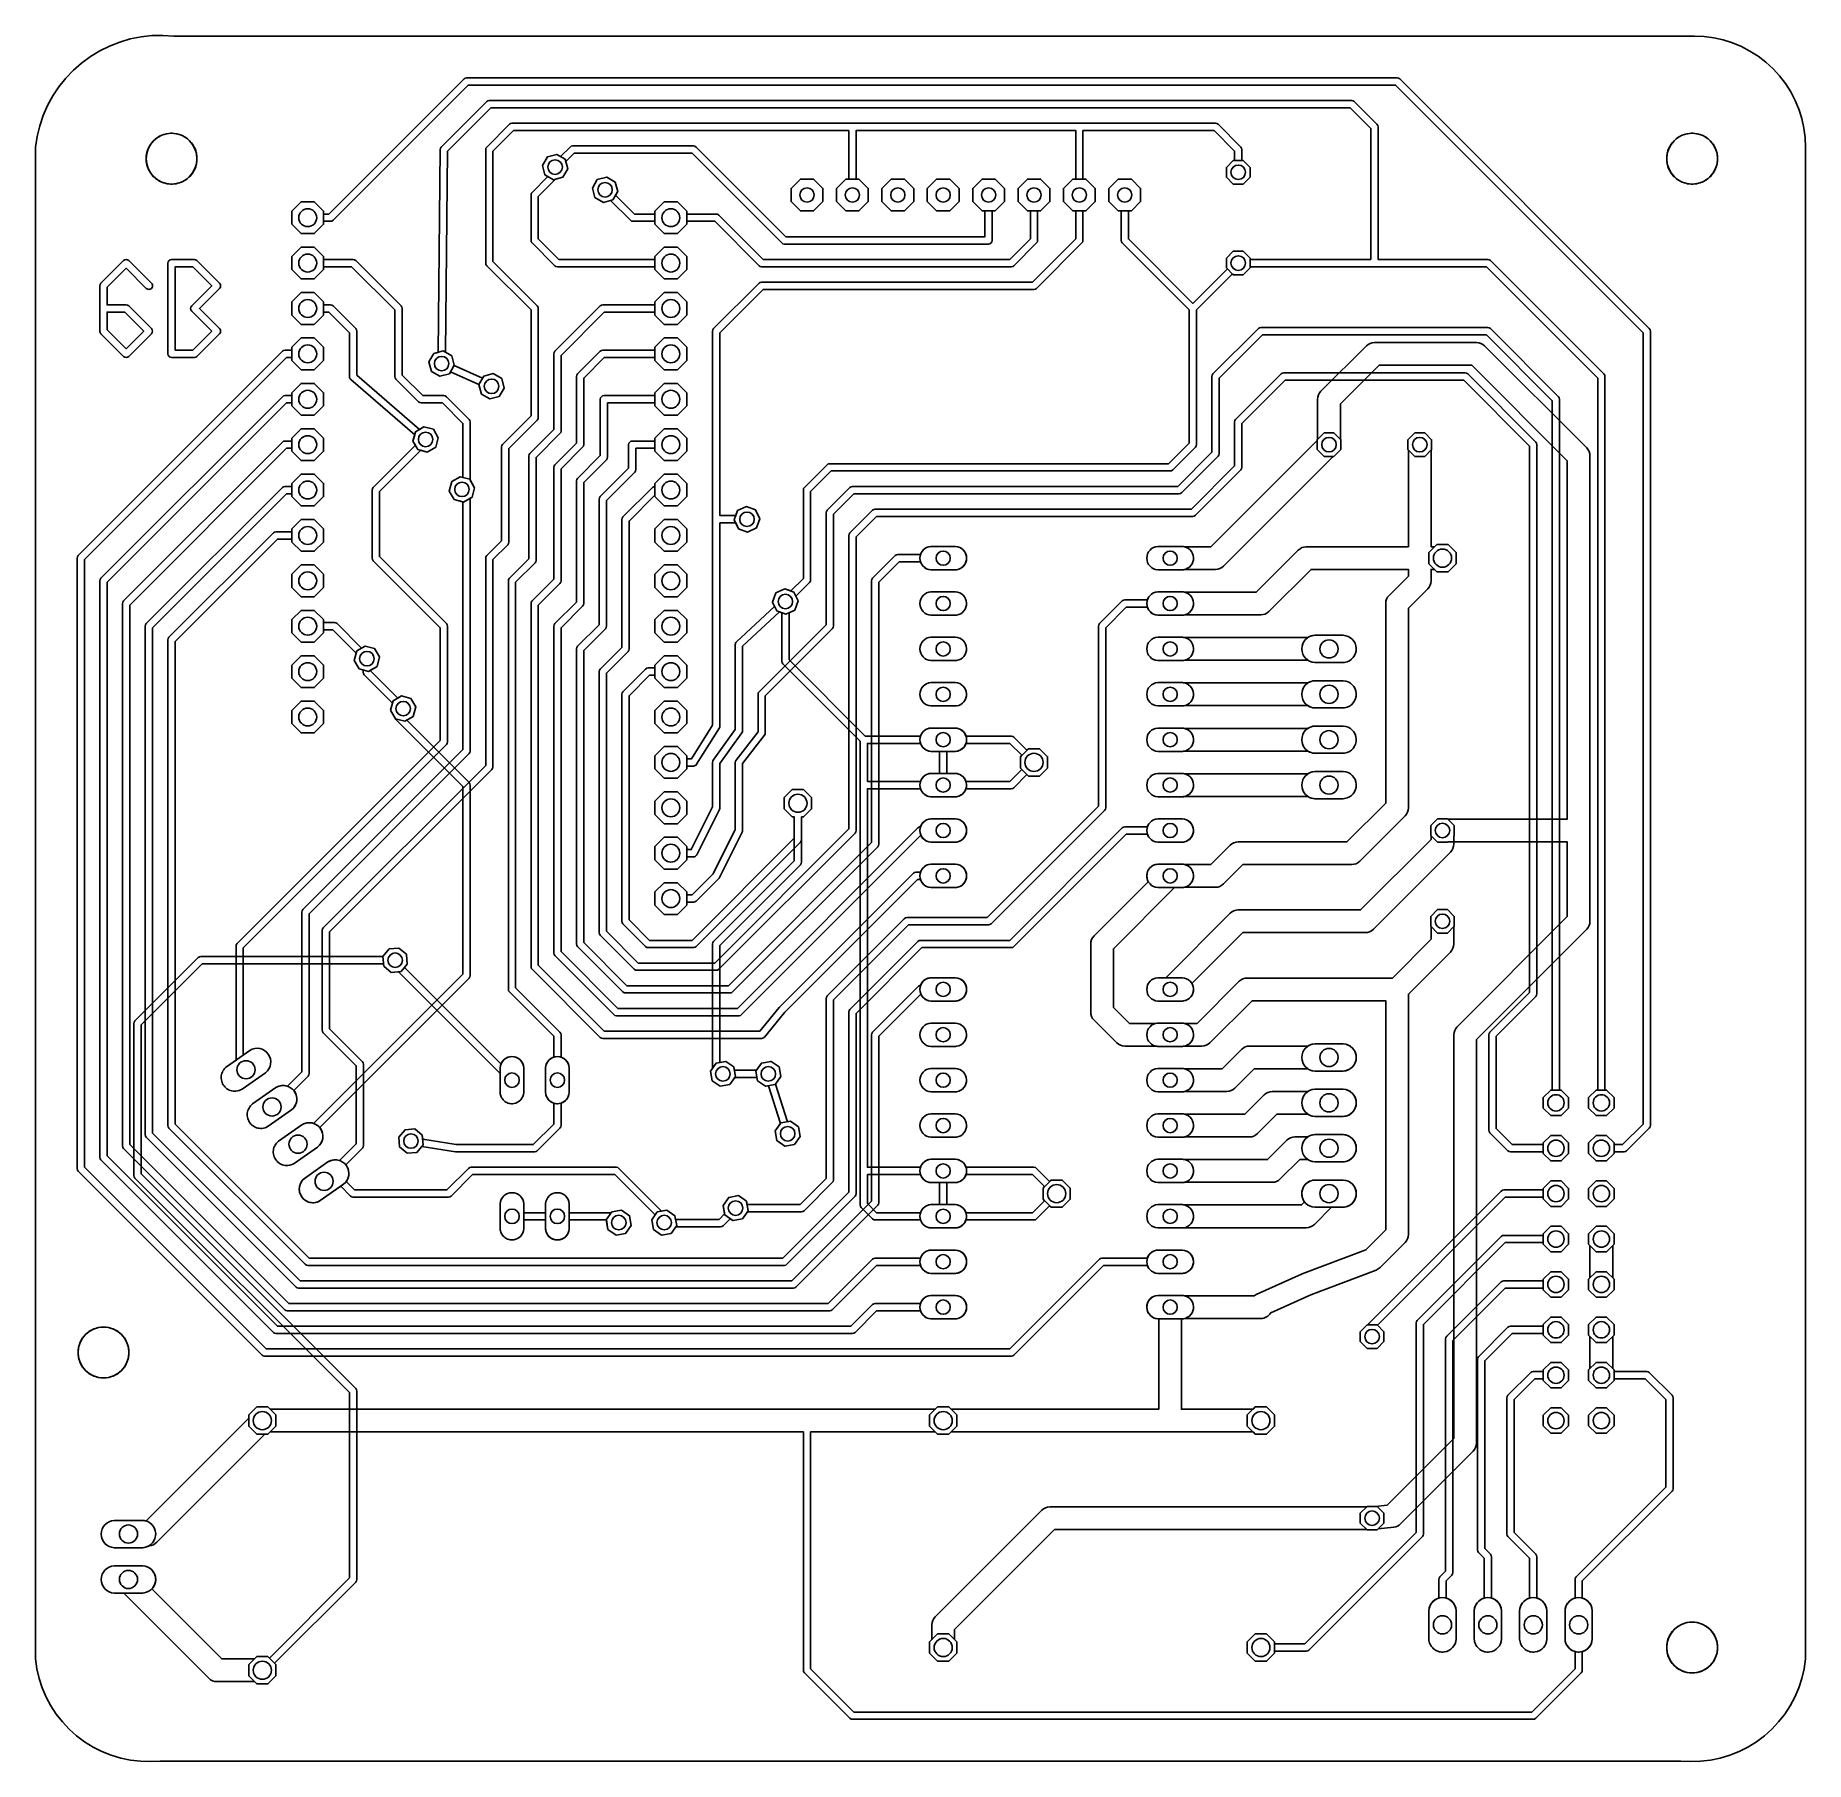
# Model space of a CAD drawing. Header units: inches. Extents: x -0.2 to 3.7, y 0 to 3.8.
import ezdxf

# ---------------------------------------------------------------- set-up
doc = ezdxf.new("R2010")
doc.units = ezdxf.units.IN

msp = doc.modelspace()

# ---------------------------------------------------------------- linework, layer by layer
at = {"layer": '16_copper'}
for points in [[(0.9621, 3.4892), (0.9729, 3.5078), (0.9673, 3.5286), (0.9487, 3.5394), (0.9279, 3.5338), (0.9171, 3.5152), (0.9227, 3.4944), (0.9413, 3.4836)], [(2.476, 3.4892), (2.476, 3.5108), (2.4608, 3.526), (2.4392, 3.526), (2.424, 3.5108), (2.424, 3.4892), (2.4392, 3.474), (2.4608, 3.474)], [(1.0721, 3.4392), (1.0829, 3.4578), (1.0773, 3.4786), (1.0587, 3.4894), (1.0379, 3.4838), (1.0271, 3.4652), (1.0327, 3.4444), (1.0513, 3.4336)], [(1.535, 3.4355), (1.535, 3.4645), (1.5145, 3.485), (1.4855, 3.485), (1.465, 3.4645), (1.465, 3.4355), (1.4855, 3.415), (1.5145, 3.415)], [(1.635, 3.4355), (1.635, 3.4645), (1.6145, 3.485), (1.5855, 3.485), (1.565, 3.4645), (1.565, 3.4355), (1.5855, 3.415), (1.6145, 3.415)], [(1.735, 3.4355), (1.735, 3.4645), (1.7145, 3.485), (1.6855, 3.485), (1.665, 3.4645), (1.665, 3.4355), (1.6855, 3.415), (1.7145, 3.415)], [(1.835, 3.4355), (1.835, 3.4645), (1.8145, 3.485), (1.7855, 3.485), (1.765, 3.4645), (1.765, 3.4355), (1.7855, 3.415), (1.8145, 3.415)], [(1.935, 3.4355), (1.935, 3.4645), (1.9145, 3.485), (1.8855, 3.485), (1.865, 3.4645), (1.865, 3.4355), (1.8855, 3.415), (1.9145, 3.415)], [(2.035, 3.4355), (2.035, 3.4645), (2.0145, 3.485), (1.9855, 3.485), (1.965, 3.4645), (1.965, 3.4355), (1.9855, 3.415), (2.0145, 3.415)], [(2.135, 3.4355), (2.135, 3.4645), (2.1145, 3.485), (2.0855, 3.485), (2.065, 3.4645), (2.065, 3.4355), (2.0855, 3.415), (2.1145, 3.415)], [(2.235, 3.4355), (2.235, 3.4645), (2.2145, 3.485), (2.1855, 3.485), (2.165, 3.4645), (2.165, 3.4355), (2.1855, 3.415), (2.2145, 3.415)], [(0.435, 3.3855), (0.435, 3.4145), (0.4145, 3.435), (0.3855, 3.435), (0.365, 3.4145), (0.365, 3.3855), (0.3855, 3.365), (0.4145, 3.365)], [(1.235, 3.3855), (1.235, 3.4145), (1.2145, 3.435), (1.1855, 3.435), (1.165, 3.4145), (1.165, 3.3855), (1.1855, 3.365), (1.2145, 3.365)], [(0.435, 3.2855), (0.435, 3.3145), (0.4145, 3.335), (0.3855, 3.335), (0.365, 3.3145), (0.365, 3.2855), (0.3855, 3.265), (0.4145, 3.265)], [(1.235, 3.2855), (1.235, 3.3145), (1.2145, 3.335), (1.1855, 3.335), (1.165, 3.3145), (1.165, 3.2855), (1.1855, 3.265), (1.2145, 3.265)], [(2.476, 3.2892), (2.476, 3.3108), (2.4608, 3.326), (2.4392, 3.326), (2.424, 3.3108), (2.424, 3.2892), (2.4392, 3.274), (2.4608, 3.274)], [(0.435, 3.1855), (0.435, 3.2145), (0.4145, 3.235), (0.3855, 3.235), (0.365, 3.2145), (0.365, 3.1855), (0.3855, 3.165), (0.4145, 3.165)], [(1.235, 3.1855), (1.235, 3.2145), (1.2145, 3.235), (1.1855, 3.235), (1.165, 3.2145), (1.165, 3.1855), (1.1855, 3.165), (1.2145, 3.165)], [(0.435, 3.0855), (0.435, 3.1145), (0.4145, 3.135), (0.3855, 3.135), (0.365, 3.1145), (0.365, 3.0855), (0.3855, 3.065), (0.4145, 3.065)], [(1.235, 3.0855), (1.235, 3.1145), (1.2145, 3.135), (1.1855, 3.135), (1.165, 3.1145), (1.165, 3.0855), (1.1855, 3.065), (1.2145, 3.065)], [(0.7121, 3.0562), (0.7229, 3.0748), (0.7173, 3.0956), (0.6987, 3.1064), (0.6779, 3.1008), (0.6671, 3.0822), (0.6727, 3.0614), (0.6913, 3.0506)], [(0.8221, 3.0062), (0.8329, 3.0248), (0.8273, 3.0456), (0.8087, 3.0564), (0.7879, 3.0508), (0.7771, 3.0322), (0.7827, 3.0114), (0.8013, 3.0006)], [(0.435, 2.9855), (0.435, 3.0145), (0.4145, 3.035), (0.3855, 3.035), (0.365, 3.0145), (0.365, 2.9855), (0.3855, 2.965), (0.4145, 2.965)], [(1.235, 2.9855), (1.235, 3.0145), (1.2145, 3.035), (1.1855, 3.035), (1.165, 3.0145), (1.165, 2.9855), (1.1855, 2.965), (1.2145, 2.965)], [(0.435, 2.8855), (0.435, 2.9145), (0.4145, 2.935), (0.3855, 2.935), (0.365, 2.9145), (0.365, 2.8855), (0.3855, 2.865), (0.4145, 2.865)], [(0.682, 2.8943), (0.6876, 2.9152), (0.6768, 2.9338), (0.656, 2.9394), (0.6374, 2.9286), (0.6318, 2.9078), (0.6426, 2.8892), (0.6634, 2.8836)], [(1.235, 2.8855), (1.235, 2.9145), (1.2145, 2.935), (1.1855, 2.935), (1.165, 2.9145), (1.165, 2.8855), (1.1855, 2.865), (1.2145, 2.865)], [(2.876, 2.8892), (2.876, 2.9108), (2.8608, 2.926), (2.8392, 2.926), (2.824, 2.9108), (2.824, 2.8892), (2.8392, 2.874), (2.8608, 2.874)], [(0.435, 2.7855), (0.435, 2.8145), (0.4145, 2.835), (0.3855, 2.835), (0.365, 2.8145), (0.365, 2.7855), (0.3855, 2.765), (0.4145, 2.765)], [(0.762, 2.7843), (0.7676, 2.8052), (0.7568, 2.8238), (0.736, 2.8294), (0.7174, 2.8186), (0.7118, 2.7978), (0.7226, 2.7792), (0.7434, 2.7736)], [(1.235, 2.7855), (1.235, 2.8145), (1.2145, 2.835), (1.1855, 2.835), (1.165, 2.8145), (1.165, 2.7855), (1.1855, 2.765), (1.2145, 2.765)], [(0.435, 2.6855), (0.435, 2.7145), (0.4145, 2.735), (0.3855, 2.735), (0.365, 2.7145), (0.365, 2.6855), (0.3855, 2.665), (0.4145, 2.665)], [(1.235, 2.6855), (1.235, 2.7145), (1.2145, 2.735), (1.1855, 2.735), (1.165, 2.7145), (1.165, 2.6855), (1.1855, 2.665), (1.2145, 2.665)], [(1.3885, 2.7166), (1.3959, 2.7369), (1.3868, 2.7564), (1.3665, 2.7637), (1.347, 2.7546), (1.3396, 2.7344), (1.3487, 2.7149), (1.369, 2.7075)], [(2.93, 2.6376), (2.93, 2.6624), (2.9124, 2.68), (2.8876, 2.68), (2.87, 2.6624), (2.87, 2.6376), (2.8876, 2.62), (2.9124, 2.62)], [(0.435, 2.5855), (0.435, 2.6145), (0.4145, 2.635), (0.3855, 2.635), (0.365, 2.6145), (0.365, 2.5855), (0.3855, 2.565), (0.4145, 2.565)], [(1.235, 2.5855), (1.235, 2.6145), (1.2145, 2.635), (1.1855, 2.635), (1.165, 2.6145), (1.165, 2.5855), (1.1855, 2.565), (1.2145, 2.565)], [(0.435, 2.4855), (0.435, 2.5145), (0.4145, 2.535), (0.3855, 2.535), (0.365, 2.5145), (0.365, 2.4855), (0.3855, 2.465), (0.4145, 2.465)], [(1.235, 2.4855), (1.235, 2.5145), (1.2145, 2.535), (1.1855, 2.535), (1.165, 2.5145), (1.165, 2.4855), (1.1855, 2.465), (1.2145, 2.465)], [(0.435, 2.3855), (0.435, 2.4145), (0.4145, 2.435), (0.3855, 2.435), (0.365, 2.4145), (0.365, 2.3855), (0.3855, 2.365), (0.4145, 2.365)], [(0.5526, 2.4114), (0.5582, 2.4322), (0.5474, 2.4508), (0.5266, 2.4564), (0.508, 2.4457), (0.5024, 2.4248), (0.5132, 2.4062), (0.534, 2.4006)], [(1.235, 2.3855), (1.235, 2.4145), (1.2145, 2.435), (1.1855, 2.435), (1.165, 2.4145), (1.165, 2.3855), (1.1855, 2.365), (1.2145, 2.365)], [(0.435, 2.2855), (0.435, 2.3145), (0.4145, 2.335), (0.3855, 2.335), (0.365, 2.3145), (0.365, 2.2855), (0.3855, 2.265), (0.4145, 2.265)], [(1.235, 2.2855), (1.235, 2.3145), (1.2145, 2.335), (1.1855, 2.335), (1.165, 2.3145), (1.165, 2.2855), (1.1855, 2.265), (1.2145, 2.265)], [(1.235, 2.1855), (1.235, 2.2145), (1.2145, 2.235), (1.1855, 2.235), (1.165, 2.2145), (1.165, 2.1855), (1.1855, 2.165), (1.2145, 2.165)], [(1.235, 2.0855), (1.235, 2.1145), (1.2145, 2.135), (1.1855, 2.135), (1.165, 2.1145), (1.165, 2.0855), (1.1855, 2.065), (1.2145, 2.065)], [(1.235, 1.9855), (1.235, 2.0145), (1.2145, 2.035), (1.1855, 2.035), (1.165, 2.0145), (1.165, 1.9855), (1.1855, 1.965), (1.2145, 1.965)], [(1.235, 1.8855), (1.235, 1.9145), (1.2145, 1.935), (1.1855, 1.935), (1.165, 1.9145), (1.165, 1.8855), (1.1855, 1.865), (1.2145, 1.865)], [(2.926, 1.8392), (2.926, 1.8608), (2.9108, 1.876), (2.8892, 1.876), (2.874, 1.8608), (2.874, 1.8392), (2.8892, 1.824), (2.9108, 1.824)], [(1.4298, 1.4901), (1.4422, 1.5077), (1.4384, 1.529), (1.4208, 1.5413), (1.3996, 1.5376), (1.3872, 1.5199), (1.391, 1.4987), (1.4086, 1.4864)], [(3.178, 1.4384), (3.178, 1.4616), (3.1616, 1.478), (3.1384, 1.478), (3.122, 1.4616), (3.122, 1.4384), (3.1384, 1.422), (3.1616, 1.422)], [(3.278, 1.4384), (3.278, 1.4616), (3.2616, 1.478), (3.2384, 1.478), (3.222, 1.4616), (3.222, 1.4384), (3.2384, 1.422), (3.2616, 1.422)], [(1.4725, 1.3582), (1.4848, 1.3758), (1.4811, 1.397), (1.4634, 1.4094), (1.4422, 1.4056), (1.4299, 1.388), (1.4336, 1.3668), (1.4513, 1.3544)], [(0.6404, 1.3408), (0.6543, 1.3573), (0.6524, 1.3788), (0.6359, 1.3926), (0.6144, 1.3907), (0.6006, 1.3742), (0.6025, 1.3528), (0.619, 1.3389)], [(3.178, 1.3384), (3.178, 1.3616), (3.1616, 1.378), (3.1384, 1.378), (3.122, 1.3616), (3.122, 1.3384), (3.1384, 1.322), (3.1616, 1.322)], [(3.278, 1.3384), (3.278, 1.3616), (3.2616, 1.378), (3.2384, 1.378), (3.222, 1.3616), (3.222, 1.3384), (3.2384, 1.322), (3.2616, 1.322)], [(3.178, 1.2384), (3.178, 1.2616), (3.1616, 1.278), (3.1384, 1.278), (3.122, 1.2616), (3.122, 1.2384), (3.1384, 1.222), (3.1616, 1.222)], [(3.278, 1.2384), (3.278, 1.2616), (3.2616, 1.278), (3.2384, 1.278), (3.222, 1.2616), (3.222, 1.2384), (3.2384, 1.222), (3.2616, 1.222)], [(1.1004, 1.1624), (1.1128, 1.1801), (1.109, 1.2013), (1.0914, 1.2136), (1.0702, 1.2099), (1.0578, 1.1923), (1.0615, 1.171), (1.0792, 1.1587)], [(1.2004, 1.1624), (1.2128, 1.1801), (1.209, 1.2013), (1.1914, 1.2136), (1.1702, 1.2099), (1.1578, 1.1923), (1.1615, 1.171), (1.1792, 1.1587)], [(1.3578, 1.1944), (1.3701, 1.212), (1.3664, 1.2332), (1.3487, 1.2456), (1.3275, 1.2418), (1.3152, 1.2242), (1.3189, 1.203), (1.3366, 1.1906)], [(3.178, 1.1384), (3.178, 1.1616), (3.1616, 1.178), (3.1384, 1.178), (3.122, 1.1616), (3.122, 1.1384), (3.1384, 1.122), (3.1616, 1.122)], [(3.278, 1.1384), (3.278, 1.1616), (3.2616, 1.178), (3.2384, 1.178), (3.222, 1.1616), (3.222, 1.1384), (3.2384, 1.122), (3.2616, 1.122)], [(3.178, 1.0384), (3.178, 1.0616), (3.1616, 1.078), (3.1384, 1.078), (3.122, 1.0616), (3.122, 1.0384), (3.1384, 1.022), (3.1616, 1.022)], [(3.278, 1.0384), (3.278, 1.0616), (3.2616, 1.078), (3.2384, 1.078), (3.222, 1.0616), (3.222, 1.0384), (3.2384, 1.022), (3.2616, 1.022)], [(3.178, 0.9384), (3.178, 0.9616), (3.1616, 0.978), (3.1384, 0.978), (3.122, 0.9616), (3.122, 0.9384), (3.1384, 0.922), (3.1616, 0.922)], [(3.278, 0.9384), (3.278, 0.9616), (3.2616, 0.978), (3.2384, 0.978), (3.222, 0.9616), (3.222, 0.9384), (3.2384, 0.922), (3.2616, 0.922)], [(2.771, 0.9242), (2.771, 0.9458), (2.7558, 0.961), (2.7342, 0.961), (2.719, 0.9458), (2.719, 0.9242), (2.7342, 0.909), (2.7558, 0.909)], [(3.178, 0.8384), (3.178, 0.8616), (3.1616, 0.878), (3.1384, 0.878), (3.122, 0.8616), (3.122, 0.8384), (3.1384, 0.822), (3.1616, 0.822)], [(3.278, 0.8384), (3.278, 0.8616), (3.2616, 0.878), (3.2384, 0.878), (3.222, 0.8616), (3.222, 0.8384), (3.2384, 0.822), (3.2616, 0.822)], [(0.33, 0.7376), (0.33, 0.7624), (0.3124, 0.78), (0.2876, 0.78), (0.27, 0.7624), (0.27, 0.7376), (0.2876, 0.72), (0.3124, 0.72)], [(1.83, 0.7376), (1.83, 0.7624), (1.8124, 0.78), (1.7876, 0.78), (1.77, 0.7624), (1.77, 0.7376), (1.7876, 0.72), (1.8124, 0.72)], [(2.53, 0.7376), (2.53, 0.7624), (2.5124, 0.78), (2.4876, 0.78), (2.47, 0.7624), (2.47, 0.7376), (2.4876, 0.72), (2.5124, 0.72)], [(3.178, 0.7384), (3.178, 0.7616), (3.1616, 0.778), (3.1384, 0.778), (3.122, 0.7616), (3.122, 0.7384), (3.1384, 0.722), (3.1616, 0.722)], [(3.278, 0.7384), (3.278, 0.7616), (3.2616, 0.778), (3.2384, 0.778), (3.222, 0.7616), (3.222, 0.7384), (3.2384, 0.722), (3.2616, 0.722)], [(1.83, 0.2376), (1.83, 0.2624), (1.8124, 0.28), (1.7876, 0.28), (1.77, 0.2624), (1.77, 0.2376), (1.7876, 0.22), (1.8124, 0.22)], [(2.53, 0.2376), (2.53, 0.2624), (2.5124, 0.28), (2.4876, 0.28), (2.47, 0.2624), (2.47, 0.2376), (2.4876, 0.22), (2.5124, 0.22)]]:
    msp.add_lwpolyline(points, close=True, dxfattribs=at)
for points in [[(3.225, 2.8753, 0.195654), (3.2177, 2.8927), (2.9927, 3.1177, 0.198912), (2.975, 3.125), (2.75, 3.125, 0.198912), (2.7323, 3.1177), (2.6323, 3.0177, 0.198912), (2.625, 3), (2.625, 2.9118), (2.624, 2.9108), (2.624, 2.8892), (2.6392, 2.874), (2.6608, 2.874), (2.676, 2.8892), (2.676, 2.9108), (2.675, 2.9118), (2.675, 2.9896), (2.7604, 3.075), (2.9646, 3.075), (3.175, 2.8646), (3.175, 2.075), (2.9118, 2.075), (2.9108, 2.076), (2.8892, 2.076), (2.874, 2.0608), (2.874, 2.0392), (2.8892, 2.024), (2.9108, 2.024), (2.9118, 2.025), (3.175, 2.025), (3.175, 1.8604), (2.9323, 1.6177, 0.198912), (2.925, 1.6), (2.925, 0.7104), (2.7785, 0.5639), (2.7526, 0.561), (2.7342, 0.561), (2.719, 0.5458), (2.719, 0.5242), (2.7342, 0.509), (2.7558, 0.509), (2.7581, 0.5113), (2.7928, 0.5152, 0.170303), (2.8077, 0.5223), (2.9677, 0.6823, 0.198912), (2.975, 0.7), (2.975, 1.5896), (3.2177, 1.8323, 0.198912), (3.225, 1.85), (3.225, 2.875)], [(1.8295, 2.6245, 0.906347), (1.827, 2.6757), (1.773, 2.6757, 0.95208), (1.773, 2.6243), (1.827, 2.6243)], [(2.3295, 2.6245, 0.906347), (2.327, 2.6757), (2.273, 2.6757, 0.95208), (2.273, 2.6243), (2.327, 2.6243)], [(1.617, 1.2246, 0.185976), (1.6193, 1.2193), (1.6443, 1.1943, 0.198912), (1.65, 1.192), (1.7498, 1.192, 0.31094), (1.773, 1.1743), (1.827, 1.1743, 0.31094), (1.8502, 1.192), (2, 1.192, 0.198912), (2.0057, 1.1943), (2.0344, 1.2231), (2.0376, 1.22), (2.0624, 1.22), (2.08, 1.2376), (2.08, 1.2624), (2.0624, 1.28), (2.0376, 1.28), (2.02, 1.2624), (2.02, 1.2376), (2.0231, 1.2344), (1.9967, 1.208), (1.8502, 1.208, 0.31094), (1.827, 1.2257), (1.773, 1.2257, 0.31094), (1.7498, 1.208), (1.6533, 1.208), (1.633, 1.2283), (1.633, 1.292), (1.7498, 1.292, 0.31094), (1.773, 1.2743), (1.827, 1.2743, 0.95208), (1.827, 1.3257), (1.773, 1.3257, 0.31094), (1.7498, 1.308), (1.633, 1.308), (1.633, 2.142), (1.7498, 2.142, 0.31094), (1.773, 2.1243), (1.827, 2.1243, 0.31094), (1.8502, 2.142), (1.95, 2.142, 0.198912), (1.9557, 2.1443), (1.9844, 2.1731), (1.9876, 2.17), (2.0124, 2.17), (2.03, 2.1876), (2.03, 2.2124), (2.0124, 2.23), (1.9876, 2.23), (1.97, 2.2124), (1.97, 2.1876), (1.9731, 2.1844), (1.9467, 2.158), (1.8502, 2.158, 0.31094), (1.827, 2.1757), (1.773, 2.1757, 0.31094), (1.7498, 2.158), (1.633, 2.158), (1.633, 2.242), (1.7498, 2.242, 0.31094), (1.773, 2.2243), (1.827, 2.2243, 0.95208), (1.827, 2.2757), (1.773, 2.2757, 0.31094), (1.7498, 2.258), (1.6283, 2.258), (1.4603, 2.4261), (1.4603, 2.5294), (1.473, 2.5354), (1.4804, 2.5556), (1.4713, 2.5751), (1.451, 2.5825), (1.4315, 2.5734), (1.4241, 2.5531), (1.4332, 2.5336), (1.4443, 2.5296), (1.4443, 2.4227, 0.198912), (1.4466, 2.4171), (1.617, 2.2467), (1.617, 1.225)], [(1.8295, 2.5245, 0.906347), (1.827, 2.5757), (1.773, 2.5757, 0.95208), (1.773, 2.5243), (1.827, 2.5243)], [(2.3295, 2.5245, 0.906347), (2.327, 2.5757), (2.273, 2.5757, 0.95208), (2.273, 2.5243), (2.327, 2.5243)], [(1.8295, 2.4245, 0.906347), (1.827, 2.4757), (1.773, 2.4757, 0.95208), (1.773, 2.4243), (1.827, 2.4243)], [(2.3295, 2.4245, 0.906347), (2.327, 2.4757), (2.273, 2.4757, 0.95208), (2.273, 2.4243), (2.327, 2.4243)], [(2.6844, 2.4203, 0.906347), (2.6815, 2.48), (2.6185, 2.48, 0.95208), (2.6185, 2.42), (2.6815, 2.42)], [(2.6844, 2.3203, 0.906347), (2.6815, 2.38), (2.6185, 2.38, 0.95208), (2.6185, 2.32), (2.6815, 2.32)], [(0.3562, 1.3119, 0.123339), (0.3701, 1.3164), (0.4217, 1.3525, 0.423709), (0.4264, 1.3954), (0.7557, 1.7247, 0.198912), (0.758, 1.7304), (0.758, 2.15, 0.198912), (0.7557, 2.1557), (0.6182, 2.2931), (0.6326, 2.3014), (0.6382, 2.3222), (0.6274, 2.3408), (0.6066, 2.3464), (0.588, 2.3357), (0.5824, 2.3148), (0.5924, 2.2975, 0.115951), (0.5943, 2.2943), (0.742, 2.1467), (0.742, 1.7337), (0.413, 1.4047, 0.226675), (0.3873, 1.4017), (0.3357, 1.3656), (0.3335, 1.3636), (0.3314, 1.3615), (0.3296, 1.3592), (0.328, 1.3567), (0.3267, 1.3541), (0.3256, 1.3513), (0.3248, 1.3485), (0.3243, 1.3456), (0.3241, 1.3427), (0.3241, 1.3397), (0.3245, 1.3368), (0.3251, 1.3339), (0.3261, 1.3311), (0.3272, 1.3284), (0.3287, 1.3258), (0.3304, 1.3234), (0.3323, 1.3212), (0.3344, 1.3191), (0.3367, 1.3173), (0.3392, 1.3157), (0.3419, 1.3144), (0.3446, 1.3133), (0.3474, 1.3125), (0.3503, 1.312), (0.3533, 1.3118)], [(1.8295, 2.3245, 0.906347), (1.827, 2.3757), (1.773, 2.3757, 0.95208), (1.773, 2.3243), (1.827, 2.3243)], [(2.3295, 2.3245, 0.906347), (2.327, 2.3757), (2.273, 2.3757, 0.95208), (2.273, 2.3243), (2.327, 2.3243)], [(2.3295, 2.2245, 0.906347), (2.327, 2.2757), (2.273, 2.2757, 0.95208), (2.273, 2.2243), (2.327, 2.2243)], [(2.6844, 2.2203, 0.906347), (2.6815, 2.28), (2.6185, 2.28, 0.95208), (2.6185, 2.22), (2.6815, 2.22)], [(2.3295, 2.1245, 0.906347), (2.327, 2.1757), (2.273, 2.1757, 0.95208), (2.273, 2.1243), (2.327, 2.1243)], [(2.6844, 2.1203, 0.906347), (2.6815, 2.18), (2.6185, 2.18, 0.95208), (2.6185, 2.12), (2.6815, 2.12)], [(1.3298, 1.4901), (1.3422, 1.5077), (1.3384, 1.529), (1.3208, 1.5413), (1.308, 1.539), (1.308, 1.7967), (1.4857, 1.9743, 0.198912), (1.488, 1.98), (1.488, 2.08), (1.4924, 2.08), (1.51, 2.0976), (1.51, 2.1224), (1.4924, 2.14), (1.4676, 2.14), (1.45, 2.1224), (1.45, 2.0976), (1.4676, 2.08), (1.472, 2.08), (1.472, 1.9833), (1.2943, 1.8057, 0.198912), (1.292, 1.8), (1.292, 1.5285, 0.049841), (1.2922, 1.527), (1.2872, 1.5199), (1.291, 1.4987), (1.3086, 1.4864)], [(1.8295, 2.0245, 0.906347), (1.827, 2.0757), (1.773, 2.0757, 0.95208), (1.773, 2.0243), (1.827, 2.0243)], [(2.3295, 2.0245, 0.906347), (2.327, 2.0757), (2.273, 2.0757, 0.95208), (2.273, 2.0243), (2.327, 2.0243)], [(1.8295, 1.9245, 0.906347), (1.827, 1.9757), (1.773, 1.9757, 0.95208), (1.773, 1.9243), (1.827, 1.9243)], [(2.3295, 1.9245, 0.906347), (2.327, 1.9757), (2.273, 1.9757, 0.95208), (2.273, 1.9243), (2.327, 1.9243)], [(0.33, 0.1876), (0.33, 0.2124), (0.3269, 0.2156), (0.5057, 0.3943, 0.198912), (0.508, 0.4), (0.508, 0.815, 0.198912), (0.5057, 0.8207), (0.033, 1.2933), (0.033, 1.6217), (0.1676, 1.7562), (0.5672, 1.7562), (0.5676, 1.7512), (0.5841, 1.7374), (0.6056, 1.7393), (0.6194, 1.7558), (0.6175, 1.7772), (0.601, 1.7911), (0.5796, 1.7892), (0.5657, 1.7727), (0.5658, 1.7722), (0.1642, 1.7722, 0.198912), (0.1586, 1.7699), (0.0193, 1.6307, 0.198912), (0.017, 1.625), (0.017, 1.29, 0.198912), (0.0193, 1.2843), (0.492, 0.8117), (0.492, 0.4033), (0.3156, 0.2269), (0.3124, 0.23), (0.2876, 0.23), (0.27, 0.2124), (0.27, 0.1876), (0.2876, 0.17), (0.3124, 0.17)], [(1.8295, 1.6745, 0.906347), (1.827, 1.7257), (1.773, 1.7257, 0.95208), (1.773, 1.6743), (1.827, 1.6743)], [(2.3295, 1.6745, 0.906347), (2.327, 1.7257), (2.273, 1.7257, 0.95208), (2.273, 1.6743), (2.327, 1.6743)], [(1.8295, 1.5745, 0.906347), (1.827, 1.6257), (1.773, 1.6257, 0.95208), (1.773, 1.5743), (1.827, 1.5743)], [(2.3295, 1.5745, 0.906347), (2.327, 1.6257), (2.273, 1.6257, 0.95208), (2.273, 1.5743), (2.327, 1.5743)], [(0.2415, 1.4757, 0.123339), (0.2554, 1.4802), (0.307, 1.5164, 0.952081), (0.2725, 1.5655), (0.221, 1.5294), (0.2187, 1.5275), (0.2167, 1.5253), (0.2149, 1.523), (0.2133, 1.5205), (0.212, 1.5179), (0.2109, 1.5152), (0.2101, 1.5123), (0.2096, 1.5094), (0.2094, 1.5065), (0.2094, 1.5035), (0.2098, 1.5006), (0.2104, 1.4977), (0.2113, 1.4949), (0.2125, 1.4922), (0.214, 1.4897), (0.2157, 1.4873), (0.2176, 1.485), (0.2197, 1.483), (0.222, 1.4812), (0.2245, 1.4796), (0.2271, 1.4782), (0.2299, 1.4772), (0.2327, 1.4764), (0.2356, 1.4759), (0.2386, 1.4756)], [(2.6844, 1.5203, 0.906347), (2.6815, 1.58), (2.6185, 1.58, 0.95208), (2.6185, 1.52), (2.6815, 1.52)], [(0.8538, 1.4483, 0.357805), (0.876, 1.4727), (0.876, 1.5273, 0.952079), (0.824, 1.5273), (0.824, 1.4727), (0.8243, 1.4702), (0.8247, 1.4677), (0.8255, 1.4652), (0.8265, 1.4629), (0.8277, 1.4606), (0.8291, 1.4585), (0.8307, 1.4565), (0.8325, 1.4547), (0.8345, 1.4531), (0.8366, 1.4517), (0.8389, 1.4505), (0.8412, 1.4495), (0.8437, 1.4487), (0.8462, 1.4483), (0.8487, 1.448), (0.8513, 1.448)], [(0.9538, 1.4483, 0.357805), (0.976, 1.4727), (0.976, 1.5273, 0.952079), (0.924, 1.5273), (0.924, 1.4727), (0.9243, 1.4702), (0.9247, 1.4677), (0.9255, 1.4652), (0.9265, 1.4629), (0.9277, 1.4606), (0.9291, 1.4585), (0.9307, 1.4565), (0.9325, 1.4547), (0.9345, 1.4531), (0.9366, 1.4517), (0.9389, 1.4505), (0.9412, 1.4495), (0.9437, 1.4487), (0.9462, 1.4483), (0.9487, 1.448), (0.9513, 1.448)], [(1.8295, 1.4745, 0.906347), (1.827, 1.5257), (1.773, 1.5257, 0.95208), (1.773, 1.4743), (1.827, 1.4743)], [(2.3295, 1.4745, 0.906347), (2.327, 1.5257), (2.273, 1.5257, 0.95208), (2.273, 1.4743), (2.327, 1.4743)], [(0.2989, 1.3938, 0.123339), (0.3127, 1.3983), (0.3643, 1.4344, 0.952081), (0.3299, 1.4836), (0.2783, 1.4475), (0.2761, 1.4456), (0.2741, 1.4434), (0.2722, 1.4411), (0.2707, 1.4386), (0.2693, 1.436), (0.2683, 1.4332), (0.2675, 1.4304), (0.2669, 1.4275), (0.2667, 1.4246), (0.2668, 1.4216), (0.2671, 1.4187), (0.2678, 1.4158), (0.2687, 1.413), (0.2699, 1.4103), (0.2713, 1.4078), (0.273, 1.4053), (0.2749, 1.4031), (0.2771, 1.4011), (0.2794, 1.3992), (0.2819, 1.3977), (0.2845, 1.3963), (0.2872, 1.3953), (0.2901, 1.3945), (0.293, 1.394), (0.2959, 1.3937)], [(2.6844, 1.4203, 0.906347), (2.6815, 1.48), (2.6185, 1.48, 0.95208), (2.6185, 1.42), (2.6815, 1.42)], [(1.8295, 1.3745, 0.906347), (1.827, 1.4257), (1.773, 1.4257, 0.95208), (1.773, 1.3743), (1.827, 1.3743)], [(2.3295, 1.3745, 0.906347), (2.327, 1.4257), (2.273, 1.4257, 0.95208), (2.273, 1.3743), (2.327, 1.3743)], [(2.6844, 1.3203, 0.906347), (2.6815, 1.38), (2.6185, 1.38, 0.95208), (2.6185, 1.32), (2.6815, 1.32)], [(0.4136, 1.23, 0.123339), (0.4275, 1.2345), (0.479, 1.2706, 0.952081), (0.4446, 1.3198), (0.393, 1.2836), (0.3908, 1.2817), (0.3888, 1.2796), (0.387, 1.2773), (0.3854, 1.2748), (0.384, 1.2722), (0.383, 1.2694), (0.3822, 1.2666), (0.3817, 1.2637), (0.3814, 1.2607), (0.3815, 1.2578), (0.3819, 1.2549), (0.3825, 1.252), (0.3834, 1.2492), (0.3846, 1.2465), (0.386, 1.2439), (0.3877, 1.2415), (0.3897, 1.2393), (0.3918, 1.2372), (0.3941, 1.2354), (0.3966, 1.2338), (0.3992, 1.2325), (0.402, 1.2314), (0.4048, 1.2306), (0.4077, 1.2301), (0.4106, 1.2299)], [(2.3295, 1.2745, 0.906347), (2.327, 1.3257), (2.273, 1.3257, 0.95208), (2.273, 1.2743), (2.327, 1.2743)], [(0.8538, 1.1483, 0.357805), (0.876, 1.1727), (0.876, 1.2273, 0.952079), (0.824, 1.2273), (0.824, 1.1727), (0.8243, 1.1702), (0.8247, 1.1677), (0.8255, 1.1652), (0.8265, 1.1629), (0.8277, 1.1606), (0.8291, 1.1585), (0.8307, 1.1565), (0.8325, 1.1547), (0.8345, 1.1531), (0.8366, 1.1517), (0.8389, 1.1505), (0.8412, 1.1495), (0.8437, 1.1487), (0.8462, 1.1483), (0.8487, 1.148), (0.8513, 1.148)], [(0.9538, 1.1483, 0.357805), (0.976, 1.1727), (0.976, 1.2273, 0.952079), (0.924, 1.2273), (0.924, 1.1727), (0.9243, 1.1702), (0.9247, 1.1677), (0.9255, 1.1652), (0.9265, 1.1629), (0.9277, 1.1606), (0.9291, 1.1585), (0.9307, 1.1565), (0.9325, 1.1547), (0.9345, 1.1531), (0.9366, 1.1517), (0.9389, 1.1505), (0.9412, 1.1495), (0.9437, 1.1487), (0.9462, 1.1483), (0.9487, 1.148), (0.9513, 1.148)], [(2.6844, 1.2203, 0.906347), (2.6815, 1.28), (2.6185, 1.28, 0.95208), (2.6185, 1.22), (2.6815, 1.22)], [(2.3295, 1.1745, 0.906347), (2.327, 1.2257), (2.273, 1.2257, 0.95208), (2.273, 1.1743), (2.327, 1.1743)], [(1.8295, 1.0745, 0.906347), (1.827, 1.1257), (1.773, 1.1257, 0.95208), (1.773, 1.0743), (1.827, 1.0743)], [(2.3295, 1.0745, 0.906347), (2.327, 1.1257), (2.273, 1.1257, 0.95208), (2.273, 1.0743), (2.327, 1.0743)], [(1.8295, 0.9745, 0.906347), (1.827, 1.0257), (1.773, 1.0257, 0.95208), (1.773, 0.9743), (1.827, 0.9743)], [(2.3295, 0.9745, 0.906347), (2.327, 1.0257), (2.273, 1.0257, 0.95208), (2.273, 0.9743), (2.327, 0.9743)], [(0.0394, 0.4703, 0.906347), (0.0365, 0.53), (-0.0265, 0.53, 0.95208), (-0.0265, 0.47), (0.0365, 0.47)], [(0.0394, 0.3703, 0.906347), (0.0365, 0.43), (-0.0265, 0.43, 0.95208), (-0.0265, 0.37), (0.0365, 0.37)], [(2.9044, 0.2403, 0.357806), (2.93, 0.2685), (2.93, 0.3315, 0.95208), (2.87, 0.3315), (2.87, 0.2685), (2.8703, 0.2656), (2.8709, 0.2627), (2.8717, 0.2599), (2.8728, 0.2572), (2.8742, 0.2546), (2.8759, 0.2521), (2.8777, 0.2498), (2.8798, 0.2477), (2.8821, 0.2459), (2.8846, 0.2442), (2.8872, 0.2428), (2.8899, 0.2417), (2.8927, 0.2409), (2.8956, 0.2403), (2.8985, 0.24), (2.9015, 0.24)], [(3.0044, 0.2403, 0.357806), (3.03, 0.2685), (3.03, 0.3315, 0.95208), (2.97, 0.3315), (2.97, 0.2685), (2.9703, 0.2656), (2.9709, 0.2627), (2.9717, 0.2599), (2.9728, 0.2572), (2.9742, 0.2546), (2.9759, 0.2521), (2.9777, 0.2498), (2.9798, 0.2477), (2.9821, 0.2459), (2.9846, 0.2442), (2.9872, 0.2428), (2.9899, 0.2417), (2.9927, 0.2409), (2.9956, 0.2403), (2.9985, 0.24), (3.0015, 0.24)], [(3.1044, 0.2403, 0.357806), (3.13, 0.2685), (3.13, 0.3315, 0.95208), (3.07, 0.3315), (3.07, 0.2685), (3.0703, 0.2656), (3.0709, 0.2627), (3.0717, 0.2599), (3.0728, 0.2572), (3.0742, 0.2546), (3.0759, 0.2521), (3.0777, 0.2498), (3.0798, 0.2477), (3.0821, 0.2459), (3.0846, 0.2442), (3.0872, 0.2428), (3.0899, 0.2417), (3.0927, 0.2409), (3.0956, 0.2403), (3.0985, 0.24), (3.1015, 0.24)], [(3.2044, 0.2403, 0.357806), (3.23, 0.2685), (3.23, 0.3315, 0.95208), (3.17, 0.3315), (3.17, 0.2685), (3.1703, 0.2656), (3.1709, 0.2627), (3.1717, 0.2599), (3.1728, 0.2572), (3.1742, 0.2546), (3.1759, 0.2521), (3.1777, 0.2498), (3.1798, 0.2477), (3.1821, 0.2459), (3.1846, 0.2442), (3.1872, 0.2428), (3.1899, 0.2417), (3.1927, 0.2409), (3.1956, 0.2403), (3.1985, 0.24), (3.2015, 0.24)]]:
    msp.add_lwpolyline(points, format="xyb", close=True, dxfattribs=at)
at = {"layer": '1_copper'}
for points in [[(3.278, 1.3384), (3.278, 1.342), (3.3, 1.342, 0.198912), (3.3057, 1.3443), (3.3557, 1.3943, 0.198912), (3.358, 1.4), (3.358, 3.15, 0.198912), (3.3557, 3.1557), (2.8057, 3.7057, 0.198912), (2.8, 3.708), (0.75, 3.708, 0.198912), (0.7443, 3.7057), (0.4467, 3.408), (0.435, 3.408), (0.435, 3.4145), (0.4145, 3.435), (0.3855, 3.435), (0.365, 3.4145), (0.365, 3.3855), (0.3855, 3.365), (0.4145, 3.365), (0.435, 3.3855), (0.435, 3.392), (0.45, 3.392, 0.198912), (0.4557, 3.3943), (0.7533, 3.692), (2.7967, 3.692), (3.342, 3.1467), (3.342, 1.4033), (3.2967, 1.358), (3.278, 1.358), (3.278, 1.3616), (3.2616, 1.378), (3.2384, 1.378), (3.222, 1.3616), (3.222, 1.3384), (3.2384, 1.322), (3.2616, 1.322)], [(3.242, 3.0467), (3.242, 1.478), (3.2384, 1.478), (3.222, 1.4616), (3.222, 1.4384), (3.2384, 1.422), (3.2616, 1.422), (3.278, 1.4384), (3.278, 1.4616), (3.2616, 1.478), (3.258, 1.478), (3.258, 3.05, 0.198912), (3.2557, 3.0557), (3.0057, 3.3057, 0.198912), (3, 3.308), (2.758, 3.308), (2.758, 3.6, 0.198912), (2.7557, 3.6057), (2.7057, 3.6557, 0.198912), (2.7, 3.658), (0.8, 3.658, 0.198912), (0.7943, 3.6557), (0.6943, 3.5557, 0.19616), (0.692, 3.5501), (0.6873, 3.1033), (0.6779, 3.1008), (0.6671, 3.0822), (0.6727, 3.0614), (0.6913, 3.0506), (0.7121, 3.0562), (0.7148, 3.0607), (0.7772, 3.0323), (0.7771, 3.0322), (0.7827, 3.0114), (0.8013, 3.0006), (0.8221, 3.0062), (0.8329, 3.0248), (0.8273, 3.0456), (0.8087, 3.0564), (0.7879, 3.0508), (0.7852, 3.0463), (0.7228, 3.0746), (0.7229, 3.0748), (0.7173, 3.0956), (0.7033, 3.1037), (0.708, 3.5467), (0.8033, 3.642), (2.6967, 3.642), (2.742, 3.5967), (2.742, 3.308), (2.476, 3.308), (2.476, 3.3108), (2.4608, 3.326), (2.4392, 3.326), (2.424, 3.3108), (2.424, 3.2892), (2.426, 3.2873), (2.35, 3.2113), (2.208, 3.3533), (2.208, 3.415), (2.2145, 3.415), (2.235, 3.4355), (2.235, 3.4645), (2.2145, 3.485), (2.1855, 3.485), (2.165, 3.4645), (2.165, 3.4355), (2.1855, 3.415), (2.192, 3.415), (2.192, 3.35, 0.198912), (2.1943, 3.3443), (2.342, 3.1967), (2.342, 2.9033), (2.2967, 2.858), (1.55, 2.858, 0.198912), (1.5443, 2.8557), (1.4943, 2.8057, 0.198912), (1.492, 2.8), (1.492, 2.6054), (1.4643, 2.5777), (1.451, 2.5825), (1.4315, 2.5734), (1.4241, 2.5531), (1.4287, 2.5434), (1.3446, 2.4655, 0.208806), (1.342, 2.4596), (1.342, 2.2726), (1.2935, 2.2046, 0.156316), (1.292, 2.2), (1.292, 2.1019), (1.2451, 2.008), (1.235, 2.008), (1.235, 2.0145), (1.2145, 2.035), (1.1855, 2.035), (1.165, 2.0145), (1.165, 1.9855), (1.1855, 1.965), (1.2145, 1.965), (1.235, 1.9855), (1.235, 1.992), (1.25, 1.992, 0.284077), (1.2572, 1.9964), (1.3072, 2.0964, 0.116436), (1.308, 2.1), (1.308, 2.1974), (1.3565, 2.2654, 0.156316), (1.358, 2.27), (1.358, 2.4561), (1.4393, 2.5314), (1.4535, 2.5263), (1.473, 2.5354), (1.4804, 2.5556), (1.4754, 2.5662), (1.5057, 2.5965, 0.198912), (1.508, 2.6021), (1.508, 2.7967), (1.5533, 2.842), (2.3, 2.842, 0.198912), (2.3057, 2.8443), (2.3557, 2.8943, 0.198912), (2.358, 2.9), (2.358, 3.1967), (2.4373, 3.276), (2.4392, 3.274), (2.4608, 3.274), (2.476, 3.2892), (2.476, 3.292), (2.9967, 3.292)], [(2.4876, 0.72), (2.5124, 0.72), (2.53, 0.7376), (2.53, 0.7624), (2.5124, 0.78), (2.4876, 0.78), (2.4826, 0.775), (2.325, 0.775), (2.325, 0.9743, 0.068947), (2.332, 0.975), (2.5, 0.975, 0.264597), (2.5215, 0.9872), (2.6096, 1.0269), (2.7539, 1.0816, 0.106109), (2.7627, 1.0873), (2.8177, 1.1423, 0.198912), (2.825, 1.16), (2.825, 1.6896), (2.9177, 1.7823, 0.198912), (2.925, 1.8), (2.925, 1.8382), (2.926, 1.8392), (2.926, 1.8608), (2.9108, 1.876), (2.8892, 1.876), (2.874, 1.8608), (2.874, 1.8392), (2.875, 1.8382), (2.875, 1.8104), (2.7896, 1.725), (2.47, 1.725, 0.198912), (2.4523, 1.7177), (2.3596, 1.625), (2.332, 1.625, 0.049345), (2.327, 1.6257), (2.273, 1.6257, 0.049345), (2.268, 1.625), (2.2104, 1.625), (2.175, 1.6604), (2.175, 1.7896), (2.3096, 1.9243), (2.327, 1.9243, 0.049345), (2.332, 1.925), (2.4, 1.925, 0.198912), (2.4177, 1.9323), (2.4604, 1.975), (2.7, 1.975, 0.198912), (2.7177, 1.9823), (2.8177, 2.0823, 0.198912), (2.825, 2.1), (2.825, 2.5396), (2.8677, 2.5823, 0.198912), (2.875, 2.6), (2.875, 2.625), (2.8826, 2.625), (2.8876, 2.62), (2.9124, 2.62), (2.93, 2.6376), (2.93, 2.6624), (2.9124, 2.68), (2.8876, 2.68), (2.8826, 2.675), (2.875, 2.675), (2.875, 2.8882), (2.876, 2.8892), (2.876, 2.9108), (2.8608, 2.926), (2.8392, 2.926), (2.824, 2.9108), (2.824, 2.8892), (2.825, 2.8882), (2.825, 2.675), (2.6, 2.675, 0.198912), (2.5823, 2.6677), (2.4896, 2.575), (2.332, 2.575, 0.049345), (2.327, 2.5757), (2.273, 2.5757, 0.31094), (2.2498, 2.558), (2.2, 2.558, 0.198912), (2.1943, 2.5557), (2.1443, 2.5057, 0.198912), (2.142, 2.5), (2.142, 2.1033), (1.8967, 1.858), (1.72, 1.858, 0.198912), (1.7143, 1.8557), (1.5443, 1.6857, 0.198912), (1.542, 1.68), (1.542, 1.2833), (1.4848, 1.2261), (1.3676, 1.2261), (1.3664, 1.2332), (1.3487, 1.2456), (1.3275, 1.2418), (1.3152, 1.2242), (1.3185, 1.2053), (1.3062, 1.193), (1.2105, 1.193), (1.209, 1.2013), (1.1914, 1.2136), (1.1797, 1.2116), (1.0857, 1.3057, 0.198912), (1.08, 1.308), (0.76, 1.308, 0.198912), (0.7543, 1.3057), (0.7067, 1.258), (0.5033, 1.258), (0.4848, 1.2765, 0.344496), (0.4837, 1.3135), (0.5207, 1.3504, 0.198912), (0.523, 1.3561), (0.523, 1.535, 0.198912), (0.5207, 1.5407), (0.448, 1.6133), (0.448, 1.8267), (0.8057, 2.1843, 0.198912), (0.808, 2.19), (0.808, 2.6467), (0.8407, 2.6793, 0.198912), (0.843, 2.685), (0.843, 2.8917), (0.9057, 2.9543, 0.198912), (0.908, 2.96), (0.908, 3.2, 0.198912), (0.9057, 3.2057), (0.808, 3.3033), (0.808, 3.5467), (0.8533, 3.592), (1.592, 3.592), (1.592, 3.485), (1.5855, 3.485), (1.565, 3.4645), (1.565, 3.4355), (1.5855, 3.415), (1.6145, 3.415), (1.635, 3.4355), (1.635, 3.4645), (1.6145, 3.485), (1.608, 3.485), (1.608, 3.592), (2.092, 3.592), (2.092, 3.485), (2.0855, 3.485), (2.065, 3.4645), (2.065, 3.4355), (2.0855, 3.415), (2.092, 3.415), (2.092, 3.3533), (1.9967, 3.258), (1.4, 3.258, 0.198912), (1.3943, 3.2557), (1.2943, 3.1557, 0.198912), (1.292, 3.15), (1.292, 2.2823), (1.2456, 2.208), (1.235, 2.208), (1.235, 2.2145), (1.2145, 2.235), (1.1855, 2.235), (1.165, 2.2145), (1.165, 2.1855), (1.1855, 2.165), (1.2145, 2.165), (1.235, 2.1855), (1.235, 2.192), (1.25, 2.192, 0.258591), (1.2568, 2.1958), (1.3068, 2.2758, 0.140566), (1.308, 2.28), (1.308, 2.7276), (1.3428, 2.7276), (1.3487, 2.7149), (1.369, 2.7075), (1.3885, 2.7166), (1.3959, 2.7369), (1.3868, 2.7564), (1.3665, 2.7637), (1.347, 2.7546), (1.343, 2.7436), (1.308, 2.7436), (1.308, 3.1467), (1.4033, 3.242), (2, 3.242, 0.198912), (2.0057, 3.2443), (2.1057, 3.3443, 0.198912), (2.108, 3.35), (2.108, 3.415), (2.1145, 3.415), (2.135, 3.4355), (2.135, 3.4645), (2.1145, 3.485), (2.108, 3.485), (2.108, 3.592), (2.3967, 3.592), (2.442, 3.5467), (2.442, 3.526), (2.4392, 3.526), (2.424, 3.5108), (2.424, 3.4892), (2.4392, 3.474), (2.4608, 3.474), (2.476, 3.4892), (2.476, 3.5108), (2.4608, 3.526), (2.458, 3.526), (2.458, 3.55, 0.198912), (2.4557, 3.5557), (2.4057, 3.6057, 0.198912), (2.4, 3.608), (0.85, 3.608, 0.198912), (0.8443, 3.6057), (0.7943, 3.5557, 0.198912), (0.792, 3.55), (0.792, 3.3, 0.198912), (0.7943, 3.2943), (0.892, 3.1967), (0.892, 2.9633), (0.8293, 2.9007, 0.198912), (0.827, 2.895), (0.827, 2.6883), (0.7943, 2.6557, 0.198912), (0.792, 2.65), (0.792, 2.1933), (0.4343, 1.8357, 0.198912), (0.432, 1.83), (0.432, 1.61, 0.198912), (0.4343, 1.6043), (0.507, 1.5317), (0.507, 1.3594), (0.4703, 1.3227, 0.226675), (0.4446, 1.3198), (0.393, 1.2836, 0.952081), (0.4275, 1.2345), (0.4726, 1.2661), (0.4943, 1.2443, 0.198912), (0.5, 1.242), (0.71, 1.242, 0.198912), (0.7157, 1.2443), (0.7633, 1.292), (1.0767, 1.292), (1.1655, 1.2032), (1.1578, 1.1923), (1.1615, 1.171), (1.1792, 1.1587), (1.2004, 1.1624), (1.2106, 1.177), (1.3096, 1.177, 0.198912), (1.3152, 1.1793), (1.3306, 1.1948), (1.3366, 1.1906), (1.3578, 1.1944), (1.3688, 1.2101), (1.4881, 1.2101, 0.198912), (1.4937, 1.2124), (1.5557, 1.2743, 0.198912), (1.558, 1.28), (1.558, 1.6767), (1.7233, 1.842), (1.9, 1.842, 0.198912), (1.9057, 1.8443), (2.1557, 2.0943, 0.198912), (2.158, 2.1), (2.158, 2.4967), (2.2033, 2.542), (2.2498, 2.542, 0.31094), (2.273, 2.5243), (2.327, 2.5243, 0.049345), (2.332, 2.525), (2.5, 2.525, 0.198912), (2.5177, 2.5323), (2.6104, 2.625), (2.825, 2.625), (2.825, 2.6104), (2.7823, 2.5677, 0.198912), (2.775, 2.55), (2.775, 2.1104), (2.6896, 2.025), (2.45, 2.025, 0.198912), (2.4323, 2.0177), (2.3896, 1.975), (2.332, 1.975, 0.049345), (2.327, 1.9757), (2.273, 1.9757, 0.559428), (2.2519, 1.9372), (2.1323, 1.8177, 0.198912), (2.125, 1.8), (2.125, 1.65, 0.198912), (2.1323, 1.6323), (2.1823, 1.5823, 0.198912), (2.2, 1.575), (2.268, 1.575, 0.049345), (2.273, 1.5743), (2.327, 1.5743, 0.049345), (2.332, 1.575), (2.37, 1.575, 0.198912), (2.3877, 1.5823), (2.4804, 1.675), (2.775, 1.675), (2.775, 1.1704), (2.7311, 1.1265), (2.5911, 1.0734, 0.015078), (2.5897, 1.0728), (2.4897, 1.0278, 0.054941), (2.485, 1.025), (2.332, 1.025, 0.049345), (2.327, 1.0257), (2.273, 1.0257, 0.990029), (2.275, 0.9743), (2.275, 0.775), (1.8174, 0.775), (1.8124, 0.78), (1.7876, 0.78), (1.7826, 0.775), (0.3174, 0.775), (0.3124, 0.78), (0.2876, 0.78), (0.27, 0.7624), (0.27, 0.7554), (0.0434, 0.5288, 0.059052), (0.0365, 0.53), (-0.0265, 0.53, 0.95208), (-0.0265, 0.47), (0.0365, 0.47, 0.098492), (0.0478, 0.4728), (0.0504, 0.4742, 0.194461), (0.0677, 0.4823), (0.3054, 0.72), (0.3124, 0.72), (0.3174, 0.725), (1.492, 0.725), (1.492, 0.2, 0.198912), (1.4943, 0.1943), (1.5943, 0.0943, 0.198912), (1.6, 0.092), (3.1, 0.092, 0.198912), (3.1057, 0.0943), (3.2057, 0.1943, 0.198912), (3.208, 0.2), (3.208, 0.2411, 0.3236), (3.23, 0.2685), (3.23, 0.3315, 0.3236), (3.208, 0.3589), (3.208, 0.3967), (3.4057, 0.5943, 0.198912), (3.408, 0.6), (3.408, 0.8, 0.198912), (3.4057, 0.8057), (3.3557, 0.8557, 0.198912), (3.35, 0.858), (3.278, 0.858), (3.278, 0.8616), (3.275, 0.8646), (3.275, 0.9354), (3.278, 0.9384), (3.278, 0.9616), (3.2616, 0.978), (3.2384, 0.978), (3.222, 0.9616), (3.222, 0.9384), (3.225, 0.9354), (3.225, 0.8646), (3.222, 0.8616), (3.222, 0.8384), (3.2384, 0.822), (3.2616, 0.822), (3.278, 0.8384), (3.278, 0.842), (3.3467, 0.842), (3.392, 0.7967), (3.392, 0.6033), (3.1943, 0.4057, 0.198912), (3.192, 0.4), (3.192, 0.3589, 0.3236), (3.17, 0.3315), (3.17, 0.2685, 0.3236), (3.192, 0.2411), (3.192, 0.2033), (3.0967, 0.108), (1.6033, 0.108), (1.508, 0.2033), (1.508, 0.725), (1.7826, 0.725), (1.7876, 0.72), (1.8124, 0.72), (1.8174, 0.725), (2.4826, 0.725)], [(1.235, 3.2855), (1.235, 3.3145), (1.2145, 3.335), (1.1855, 3.335), (1.165, 3.3145), (1.165, 3.308), (0.9533, 3.308), (0.908, 3.3533), (0.908, 3.4467), (0.9462, 3.4849), (0.9621, 3.4892), (0.9729, 3.5078), (0.9686, 3.5238), (0.9868, 3.542), (1.2467, 3.542), (1.4443, 3.3443, 0.198912), (1.45, 3.342), (1.9, 3.342, 0.414214), (1.908, 3.35), (1.908, 3.415), (1.9145, 3.415), (1.935, 3.4355), (1.935, 3.4645), (1.9145, 3.485), (1.8855, 3.485), (1.865, 3.4645), (1.865, 3.4355), (1.8855, 3.415), (1.892, 3.415), (1.892, 3.358), (1.4533, 3.358), (1.2557, 3.5557, 0.198912), (1.25, 3.558), (0.9835, 3.558, 0.198912), (0.9778, 3.5557), (0.9569, 3.5347), (0.9487, 3.5394), (0.9279, 3.5338), (0.9171, 3.5152), (0.9227, 3.4944), (0.9293, 3.4906), (0.8943, 3.4557, 0.198912), (0.892, 3.45), (0.892, 3.35, 0.198912), (0.8943, 3.3443), (0.9443, 3.2943, 0.198912), (0.95, 3.292), (1.165, 3.292), (1.165, 3.2855), (1.1855, 3.265), (1.2145, 3.265)], [(1.9504, 3.292, 0.185976), (1.9557, 3.2943), (2.0057, 3.3443, 0.198912), (2.008, 3.35), (2.008, 3.415), (2.0145, 3.415), (2.035, 3.4355), (2.035, 3.4645), (2.0145, 3.485), (1.9855, 3.485), (1.965, 3.4645), (1.965, 3.4355), (1.9855, 3.415), (1.992, 3.415), (1.992, 3.3533), (1.9467, 3.308), (1.4033, 3.308), (1.3057, 3.4057, 0.198912), (1.3, 3.408), (1.235, 3.408), (1.235, 3.4145), (1.2145, 3.435), (1.1855, 3.435), (1.165, 3.4145), (1.165, 3.408), (1.1198, 3.408), (1.0782, 3.4496), (1.0829, 3.4578), (1.0773, 3.4786), (1.0587, 3.4894), (1.0379, 3.4838), (1.0271, 3.4652), (1.0327, 3.4444), (1.0513, 3.4336), (1.0673, 3.4379), (1.1108, 3.3943, 0.198912), (1.1165, 3.392), (1.165, 3.392), (1.165, 3.3855), (1.1855, 3.365), (1.2145, 3.365), (1.235, 3.3855), (1.235, 3.392), (1.2967, 3.392), (1.3943, 3.2943, 0.198912), (1.4, 3.292), (1.95, 3.292)], [(0.2989, 1.3938, 0.123339), (0.3127, 1.3983), (0.3643, 1.4344, 0.423709), (0.369, 1.4773), (0.4007, 1.509, 0.198912), (0.403, 1.5146), (0.403, 1.8667), (0.7557, 2.2193, 0.198912), (0.758, 2.225), (0.758, 2.782), (0.762, 2.7843), (0.7676, 2.8052), (0.758, 2.8218), (0.758, 2.95, 0.198912), (0.7557, 2.9557), (0.7057, 3.0057, 0.198912), (0.7, 3.008), (0.6533, 3.008), (0.608, 3.0533), (0.608, 3.2, 0.198912), (0.6057, 3.2057), (0.5057, 3.3057, 0.198912), (0.5, 3.308), (0.435, 3.308), (0.435, 3.3145), (0.4145, 3.335), (0.3855, 3.335), (0.365, 3.3145), (0.365, 3.2855), (0.3855, 3.265), (0.4145, 3.265), (0.435, 3.2855), (0.435, 3.292), (0.4967, 3.292), (0.592, 3.1967), (0.592, 3.05, 0.198912), (0.5943, 3.0443), (0.6443, 2.9943, 0.198912), (0.65, 2.992), (0.6967, 2.992), (0.742, 2.9467), (0.742, 2.8278), (0.736, 2.8294), (0.7174, 2.8186), (0.7118, 2.7978), (0.7226, 2.7792), (0.742, 2.7739), (0.742, 2.2283), (0.3893, 1.8757, 0.198912), (0.387, 1.87), (0.387, 1.518), (0.3556, 1.4866, 0.226675), (0.3299, 1.4836), (0.2783, 1.4475), (0.2761, 1.4456), (0.2741, 1.4434), (0.2722, 1.4411), (0.2707, 1.4386), (0.2693, 1.436), (0.2683, 1.4332), (0.2675, 1.4304), (0.2669, 1.4275), (0.2667, 1.4246), (0.2668, 1.4216), (0.2671, 1.4187), (0.2678, 1.4158), (0.2687, 1.413), (0.2699, 1.4103), (0.2713, 1.4078), (0.273, 1.4053), (0.2749, 1.4031), (0.2771, 1.4011), (0.2794, 1.3992), (0.2819, 1.3977), (0.2845, 1.3963), (0.2872, 1.3953), (0.2901, 1.3945), (0.293, 1.394), (0.2959, 1.3937)], [(-0.058, 3.1496, 0.185976), (-0.0557, 3.1443), (-0.0057, 3.0943, 0.414214), (0.0057, 3.0943), (0.0557, 3.1443, 0.414214), (0.0557, 3.1557), (0.0057, 3.2057, 0.198912), (0, 3.208), (-0.042, 3.208), (-0.042, 3.2467), (0, 3.2887), (0.0443, 3.2443, 1), (0.0557, 3.2557), (0.0057, 3.3057, 0.414214), (-0.0057, 3.3057), (-0.0557, 3.2557, 0.198912), (-0.058, 3.25), (-0.058, 3.15)], [(0.1504, 3.092, 0.185976), (0.1557, 3.0943), (0.2057, 3.1443, 0.414214), (0.2057, 3.1557), (0.1613, 3.2), (0.2057, 3.2443, 0.414214), (0.2057, 3.2557), (0.1557, 3.3057, 0.198912), (0.15, 3.308), (0.1, 3.308, 0.414214), (0.092, 3.3), (0.092, 3.1, 0.414214), (0.1, 3.092), (0.15, 3.092)], [(0.108, 3.108), (0.108, 3.292), (0.1467, 3.292), (0.1887, 3.25), (0.1443, 3.2057, 0.414214), (0.1443, 3.1943), (0.1887, 3.15), (0.1467, 3.108)], [(0.2415, 1.4757, 0.123339), (0.2554, 1.4802), (0.307, 1.5164, 0.952081), (0.2725, 1.5655), (0.258, 1.5553), (0.258, 1.7917), (0.7057, 2.2393, 0.198912), (0.708, 2.245), (0.708, 2.5, 0.198912), (0.7057, 2.5057), (0.558, 2.6533), (0.558, 2.7967), (0.6488, 2.8875), (0.6634, 2.8836), (0.682, 2.8943), (0.6876, 2.9152), (0.6768, 2.9338), (0.656, 2.9394), (0.6462, 2.9337), (0.508, 3.0532), (0.508, 3.15, 0.198912), (0.5057, 3.1557), (0.4557, 3.2057, 0.198912), (0.45, 3.208), (0.435, 3.208), (0.435, 3.2145), (0.4145, 3.235), (0.3855, 3.235), (0.365, 3.2145), (0.365, 3.1855), (0.3855, 3.165), (0.4145, 3.165), (0.435, 3.1855), (0.435, 3.192), (0.4467, 3.192), (0.492, 3.1467), (0.492, 3.0496, 0.217796), (0.4948, 3.0435), (0.6356, 2.9218), (0.6318, 2.9078), (0.6372, 2.8985), (0.5443, 2.8057, 0.198912), (0.542, 2.8), (0.542, 2.65, 0.198912), (0.5443, 2.6443), (0.692, 2.4967), (0.692, 2.2483), (0.2443, 1.8007, 0.198912), (0.242, 1.795), (0.242, 1.5441), (0.221, 1.5294), (0.2187, 1.5275), (0.2167, 1.5253), (0.2149, 1.523), (0.2133, 1.5205), (0.212, 1.5179), (0.2109, 1.5152), (0.2101, 1.5123), (0.2096, 1.5094), (0.2094, 1.5065), (0.2094, 1.5035), (0.2098, 1.5006), (0.2104, 1.4977), (0.2113, 1.4949), (0.2125, 1.4922), (0.214, 1.4897), (0.2157, 1.4873), (0.2176, 1.485), (0.2197, 1.483), (0.222, 1.4812), (0.2245, 1.4796), (0.2271, 1.4782), (0.2299, 1.4772), (0.2327, 1.4764), (0.2356, 1.4759), (0.2386, 1.4756)], [(0.7252, 1.3421, 0.03947), (0.7265, 1.342), (0.9, 1.342, 0.198912), (0.9057, 1.3443), (0.9557, 1.3943, 0.198912), (0.958, 1.4), (0.958, 1.4493, 0.311802), (0.976, 1.4727), (0.976, 1.5273, 0.311802), (0.958, 1.5507), (0.958, 1.6, 0.198912), (0.9557, 1.6057), (0.858, 1.7033), (0.858, 2.5967), (0.9007, 2.6393, 0.198912), (0.903, 2.645), (0.903, 2.8717), (0.9557, 2.9243, 0.198912), (0.958, 2.93), (0.958, 3.0967), (1.0533, 3.192), (1.165, 3.192), (1.165, 3.1855), (1.1855, 3.165), (1.2145, 3.165), (1.235, 3.1855), (1.235, 3.2145), (1.2145, 3.235), (1.1855, 3.235), (1.165, 3.2145), (1.165, 3.208), (1.05, 3.208, 0.198912), (1.0443, 3.2057), (0.9443, 3.1057, 0.198912), (0.942, 3.1), (0.942, 2.9333), (0.8893, 2.8807, 0.198912), (0.887, 2.875), (0.887, 2.6483), (0.8443, 2.6057, 0.198912), (0.842, 2.6), (0.842, 1.7, 0.198912), (0.8443, 1.6943), (0.942, 1.5967), (0.942, 1.5507, 0.311802), (0.924, 1.5273), (0.924, 1.4727, 0.311802), (0.942, 1.4493), (0.942, 1.4033), (0.8967, 1.358), (0.7271, 1.358), (0.6532, 1.3698), (0.6524, 1.3788), (0.6359, 1.3926), (0.6144, 1.3907), (0.6006, 1.3742), (0.6025, 1.3528), (0.619, 1.3389), (0.6404, 1.3408), (0.6514, 1.3539), (0.7252, 1.3421), (0.7252, 1.3421)], [(1.9504, 0.892, 0.185976), (1.9557, 0.8943), (2.1533, 1.092), (2.2498, 1.092, 0.31094), (2.273, 1.0743), (2.327, 1.0743, 0.95208), (2.327, 1.1257), (2.273, 1.1257, 0.31094), (2.2498, 1.108), (2.15, 1.108, 0.198912), (2.1443, 1.1057), (1.9467, 0.908), (0.3083, 0.908), (-0.092, 1.3083), (-0.092, 2.6467), (0.3533, 3.092), (0.365, 3.092), (0.365, 3.0855), (0.3855, 3.065), (0.4145, 3.065), (0.435, 3.0855), (0.435, 3.1145), (0.4145, 3.135), (0.3855, 3.135), (0.365, 3.1145), (0.365, 3.108), (0.35, 3.108, 0.198912), (0.3443, 3.1057), (-0.1057, 2.6557, 0.198912), (-0.108, 2.65), (-0.108, 1.305, 0.198912), (-0.1057, 1.2993), (0.2993, 0.8943, 0.198912), (0.305, 0.892), (1.95, 0.892)], [(1.4001, 1.592, 0.221781), (1.4062, 1.5949), (1.4509, 1.6496), (1.7433, 1.942), (1.7498, 1.942, 0.31094), (1.773, 1.9243), (1.827, 1.9243, 0.95208), (1.827, 1.9757), (1.773, 1.9757, 0.31094), (1.7498, 1.958), (1.74, 1.958, 0.198912), (1.7343, 1.9557), (1.4393, 1.6607, 0.024922), (1.4388, 1.6601), (1.3962, 1.608), (1.0533, 1.608), (0.908, 1.7533), (0.908, 2.5467), (0.9557, 2.5943, 0.198912), (0.958, 2.6), (0.958, 2.8467), (1.0057, 2.8943, 0.198912), (1.008, 2.9), (1.008, 3.0467), (1.0533, 3.092), (1.165, 3.092), (1.165, 3.0855), (1.1855, 3.065), (1.2145, 3.065), (1.235, 3.0855), (1.235, 3.1145), (1.2145, 3.135), (1.1855, 3.135), (1.165, 3.1145), (1.165, 3.108), (1.05, 3.108, 0.198912), (1.0443, 3.1057), (0.9943, 3.0557, 0.198912), (0.992, 3.05), (0.992, 2.9033), (0.9443, 2.8557, 0.198912), (0.942, 2.85), (0.942, 2.6033), (0.8943, 2.5557, 0.198912), (0.892, 2.55), (0.892, 1.75, 0.198912), (0.8943, 1.7443), (1.0443, 1.5943, 0.198912), (1.05, 1.592), (1.4, 1.592)], [(3.178, 1.4384), (3.178, 1.4616), (3.1616, 1.478), (3.158, 1.478), (3.158, 3, 0.198912), (3.1557, 3.0057), (3.0057, 3.1557, 0.198912), (3, 3.158), (2.5, 3.158, 0.198912), (2.4943, 3.1557), (2.3943, 3.0557, 0.198912), (2.392, 3.05), (2.392, 2.8833), (2.3167, 2.808), (1.6, 2.808, 0.198912), (1.5943, 2.8057), (1.5443, 2.7557, 0.198912), (1.542, 2.75), (1.542, 2.5033), (1.3943, 2.3557, 0.198912), (1.392, 2.35), (1.392, 2.2677), (1.3437, 2.2049, 0.165408), (1.342, 2.2), (1.342, 2.0519), (1.2934, 1.9547), (1.2467, 1.908), (1.235, 1.908), (1.235, 1.9145), (1.2145, 1.935), (1.1855, 1.935), (1.165, 1.9145), (1.165, 1.8855), (1.1855, 1.865), (1.2145, 1.865), (1.235, 1.8855), (1.235, 1.892), (1.25, 1.892, 0.198912), (1.2557, 1.8943), (1.3057, 1.9443, 0.08061), (1.3072, 1.9464), (1.3572, 2.0464, 0.116436), (1.358, 2.05), (1.358, 2.1973), (1.4063, 2.2601, 0.165408), (1.408, 2.265), (1.408, 2.3467), (1.5557, 2.4943, 0.198912), (1.558, 2.5), (1.558, 2.7467), (1.6033, 2.792), (2.32, 2.792, 0.198912), (2.3257, 2.7943), (2.4057, 2.8743, 0.198912), (2.408, 2.88), (2.408, 3.0467), (2.5033, 3.142), (2.9967, 3.142), (3.142, 2.9967), (3.142, 1.478), (3.1384, 1.478), (3.122, 1.4616), (3.122, 1.4384), (3.1384, 1.422), (3.1616, 1.422)], [(3.178, 1.3384), (3.178, 1.3616), (3.1616, 1.378), (3.1384, 1.378), (3.122, 1.3616), (3.122, 1.358), (3.0533, 1.358), (3.018, 1.3933), (3.018, 1.5967), (3.1057, 1.6843, 0.198912), (3.108, 1.69), (3.108, 2.9, 0.198912), (3.1057, 2.9057), (2.9557, 3.0557, 0.198912), (2.95, 3.058), (2.55, 3.058, 0.198912), (2.5443, 3.0557), (2.4443, 2.9557, 0.198912), (2.442, 2.95), (2.442, 2.8533), (2.3467, 2.758), (1.65, 2.758, 0.198912), (1.6443, 2.7557), (1.5943, 2.7057, 0.198912), (1.592, 2.7), (1.592, 2.0533), (1.2967, 1.758), (1.1283, 1.758), (1.058, 1.8283), (1.058, 2.3967), (1.1057, 2.4443, 0.198912), (1.108, 2.45), (1.108, 2.7317), (1.165, 2.7887), (1.165, 2.7855), (1.1855, 2.765), (1.2145, 2.765), (1.235, 2.7855), (1.235, 2.8145), (1.2145, 2.835), (1.1855, 2.835), (1.165, 2.8145), (1.165, 2.808, 0.198912), (1.1593, 2.8057), (1.0943, 2.7407, 0.198912), (1.092, 2.735), (1.092, 2.4533), (1.0443, 2.4057, 0.198912), (1.042, 2.4), (1.042, 1.825, 0.198912), (1.0443, 1.8193), (1.1193, 1.7443, 0.198912), (1.125, 1.742), (1.3, 1.742, 0.198912), (1.3057, 1.7443), (1.6057, 2.0443, 0.198912), (1.608, 2.05), (1.608, 2.6967), (1.6533, 2.742), (2.35, 2.742, 0.198912), (2.3557, 2.7443), (2.4557, 2.8443, 0.198912), (2.458, 2.85), (2.458, 2.9467), (2.5533, 3.042), (2.9467, 3.042), (3.092, 2.8967), (3.092, 1.6933), (3.0043, 1.6057, 0.198912), (3.002, 1.6), (3.002, 1.39, 0.198912), (3.0043, 1.3843), (3.0443, 1.3443, 0.198912), (3.05, 1.342), (3.122, 1.342), (3.122, 1.3384), (3.1384, 1.322), (3.1616, 1.322)], [(1.6004, 0.942, 0.185976), (1.6057, 0.9443), (1.6533, 0.992), (1.7498, 0.992, 0.31094), (1.773, 0.9743), (1.827, 0.9743, 0.95208), (1.827, 1.0257), (1.773, 1.0257, 0.31094), (1.7498, 1.008), (1.65, 1.008, 0.198912), (1.6443, 1.0057), (1.5967, 0.958), (0.3333, 0.958), (-0.042, 1.3333), (-0.042, 2.5967), (0.3533, 2.992), (0.365, 2.992), (0.365, 2.9855), (0.3855, 2.965), (0.4145, 2.965), (0.435, 2.9855), (0.435, 3.0145), (0.4145, 3.035), (0.3855, 3.035), (0.365, 3.0145), (0.365, 3.008), (0.35, 3.008, 0.198912), (0.3443, 3.0057), (-0.0557, 2.6057, 0.198912), (-0.058, 2.6), (-0.058, 1.33, 0.198912), (-0.0557, 1.3243), (0.3243, 0.9443, 0.198912), (0.33, 0.942), (1.6, 0.942)], [(1.3504, 1.642, 0.185976), (1.3557, 1.6443), (1.7508, 2.0394, 0.281986), (1.773, 2.0243), (1.827, 2.0243, 0.95208), (1.827, 2.0757), (1.773, 2.0757, 0.276737), (1.7509, 2.061), (1.75, 2.0587, 0.198309), (1.7443, 2.0557), (1.3467, 1.658), (1.0833, 1.658), (0.958, 1.7833), (0.958, 2.4967), (1.0057, 2.5443, 0.198912), (1.008, 2.55), (1.008, 2.8167), (1.0582, 2.8668, 0.198912), (1.0605, 2.8725), (1.0605, 2.992), (1.165, 2.992), (1.165, 2.9855), (1.1855, 2.965), (1.2145, 2.965), (1.235, 2.9855), (1.235, 3.0145), (1.2145, 3.035), (1.1855, 3.035), (1.165, 3.0145), (1.165, 3.008), (1.0525, 3.008, 0.414214), (1.0445, 3), (1.0445, 2.8758), (0.9943, 2.8257, 0.198912), (0.992, 2.82), (0.992, 2.5533), (0.9443, 2.5057, 0.198912), (0.942, 2.5), (0.942, 1.78, 0.198912), (0.9443, 1.7743), (1.0743, 1.6443, 0.198912), (1.08, 1.642), (1.35, 1.642)], [(1.5504, 0.992, 0.185976), (1.5557, 0.9943), (1.6533, 1.092), (1.7498, 1.092, 0.31094), (1.773, 1.0743), (1.827, 1.0743, 0.95208), (1.827, 1.1257), (1.773, 1.1257, 0.31094), (1.7498, 1.108), (1.65, 1.108, 0.198912), (1.6443, 1.1057), (1.5467, 1.008), (0.3583, 1.008), (0.008, 1.3583), (0.008, 2.5467), (0.3533, 2.892), (0.365, 2.892), (0.365, 2.8855), (0.3855, 2.865), (0.4145, 2.865), (0.435, 2.8855), (0.435, 2.9145), (0.4145, 2.935), (0.3855, 2.935), (0.365, 2.9145), (0.365, 2.908), (0.35, 2.908, 0.198912), (0.3443, 2.9057), (-0.0057, 2.5557, 0.198912), (-0.008, 2.55), (-0.008, 1.355, 0.198912), (-0.0057, 1.3493), (0.3493, 0.9943, 0.198912), (0.355, 0.992), (1.55, 0.992)], [(1.3304, 1.692, 0.185976), (1.3357, 1.6943), (1.6557, 2.0143, 0.198912), (1.658, 2.02), (1.658, 2.5967), (1.7033, 2.642), (1.7498, 2.642, 0.31094), (1.773, 2.6243), (1.827, 2.6243, 0.95208), (1.827, 2.6757), (1.773, 2.6757, 0.31094), (1.7498, 2.658), (1.7, 2.658, 0.198912), (1.6943, 2.6557), (1.6443, 2.6057, 0.198912), (1.642, 2.6), (1.642, 2.0233), (1.3267, 1.708), (1.1033, 1.708), (1.008, 1.8033), (1.008, 2.4467), (1.0557, 2.4943, 0.198912), (1.058, 2.5), (1.058, 2.7767), (1.1207, 2.8393, 0.198912), (1.123, 2.845), (1.123, 2.892), (1.165, 2.892), (1.165, 2.8855), (1.1855, 2.865), (1.2145, 2.865), (1.235, 2.8855), (1.235, 2.9145), (1.2145, 2.935), (1.1855, 2.935), (1.165, 2.9145), (1.165, 2.908), (1.115, 2.908, 0.414214), (1.107, 2.9), (1.107, 2.8483), (1.0443, 2.7857, 0.198912), (1.042, 2.78), (1.042, 2.5033), (0.9943, 2.4557, 0.198912), (0.992, 2.45), (0.992, 1.8, 0.198912), (0.9943, 1.7943), (1.0943, 1.6943, 0.198912), (1.1, 1.692), (1.33, 1.692)], [(2.3295, 2.6245, 0.024766), (2.332, 2.625), (2.4, 2.625, 0.198912), (2.4177, 2.6323), (2.6594, 2.874), (2.6608, 2.874), (2.676, 2.8892), (2.676, 2.9108), (2.6608, 2.926), (2.6392, 2.926), (2.624, 2.9108), (2.624, 2.9094), (2.3896, 2.675), (2.332, 2.675, 0.049345), (2.327, 2.6757), (2.273, 2.6757, 0.95208), (2.273, 2.6243), (2.327, 2.6243)], [(1.4704, 1.042, 0.185976), (1.4757, 1.0443), (1.6557, 1.2243, 0.198912), (1.658, 1.23), (1.658, 1.5967), (1.7508, 1.6894, 0.281986), (1.773, 1.6743), (1.827, 1.6743, 0.95208), (1.827, 1.7257), (1.773, 1.7257, 0.276737), (1.7509, 1.711), (1.75, 1.7087, 0.198309), (1.7443, 1.7057), (1.6443, 1.6057, 0.198912), (1.642, 1.6), (1.642, 1.2333), (1.4667, 1.058), (0.3833, 1.058), (0.058, 1.3833), (0.058, 2.4967), (0.3533, 2.792), (0.365, 2.792), (0.365, 2.7855), (0.3855, 2.765), (0.4145, 2.765), (0.435, 2.7855), (0.435, 2.8145), (0.4145, 2.835), (0.3855, 2.835), (0.365, 2.8145), (0.365, 2.808), (0.35, 2.808, 0.198912), (0.3443, 2.8057), (0.0443, 2.5057, 0.198912), (0.042, 2.5), (0.042, 1.38, 0.198912), (0.0443, 1.3743), (0.3743, 1.0443, 0.198912), (0.38, 1.042), (1.47, 1.042)], [(1.4504, 1.092, 0.185976), (1.4557, 1.0943), (1.6057, 1.2443, 0.198912), (1.608, 1.25), (1.608, 1.6467), (1.7533, 1.792), (1.95, 1.792, 0.198912), (1.9557, 1.7943), (2.2033, 2.042), (2.2498, 2.042, 0.31094), (2.273, 2.0243), (2.327, 2.0243, 0.95208), (2.327, 2.0757), (2.273, 2.0757, 0.31094), (2.2498, 2.058), (2.2, 2.058, 0.198912), (2.1943, 2.0557), (1.9467, 1.808), (1.75, 1.808, 0.198912), (1.7443, 1.8057), (1.5943, 1.6557, 0.198912), (1.592, 1.65), (1.592, 1.2533), (1.4467, 1.108), (0.4033, 1.108), (0.108, 1.4033), (0.108, 2.4667), (0.3333, 2.692), (0.365, 2.692), (0.365, 2.6855), (0.3855, 2.665), (0.4145, 2.665), (0.435, 2.6855), (0.435, 2.7145), (0.4145, 2.735), (0.3855, 2.735), (0.365, 2.7145), (0.365, 2.708), (0.33, 2.708, 0.198912), (0.3243, 2.7057), (0.0943, 2.4757, 0.198912), (0.092, 2.47), (0.092, 1.4, 0.198912), (0.0943, 1.3943), (0.3943, 1.0943, 0.198912), (0.4, 1.092), (1.45, 1.092)], [(1.8295, 2.5245, 0.906347), (1.827, 2.5757), (1.773, 2.5757, 0.95208), (1.773, 2.5243), (1.827, 2.5243)], [(0.6326, 2.3014), (0.6382, 2.3222), (0.6274, 2.3408), (0.6066, 2.3464), (0.5984, 2.3417), (0.5383, 2.4018), (0.5383, 2.4031), (0.5526, 2.4114), (0.5582, 2.4322), (0.5474, 2.4508), (0.5266, 2.4564), (0.5184, 2.4517), (0.4645, 2.5057, 0.198912), (0.4588, 2.508), (0.435, 2.508), (0.435, 2.5145), (0.4145, 2.535), (0.3855, 2.535), (0.365, 2.5145), (0.365, 2.4855), (0.3855, 2.465), (0.4145, 2.465), (0.435, 2.4855), (0.435, 2.492), (0.4555, 2.492), (0.5067, 2.4408), (0.5024, 2.4248), (0.5132, 2.4062), (0.5223, 2.4037), (0.5223, 2.3985, 0.198912), (0.5246, 2.3929), (0.5867, 2.3308), (0.5824, 2.3148), (0.5932, 2.2962), (0.614, 2.2906)], [(1.8295, 2.4245, 0.906347), (1.827, 2.4757), (1.773, 2.4757, 0.95208), (1.773, 2.4243), (1.827, 2.4243)], [(2.6844, 2.4203, 0.906347), (2.6815, 2.48), (2.6185, 2.48, 0.134962), (2.6034, 2.475), (2.332, 2.475, 0.049345), (2.327, 2.4757), (2.273, 2.4757, 0.95208), (2.273, 2.4243), (2.327, 2.4243, 0.049345), (2.332, 2.425), (2.6034, 2.425, 0.134962), (2.6185, 2.42), (2.6815, 2.42)], [(1.2504, 1.792, 0.185976), (1.2557, 1.7943), (1.4857, 2.0243, 0.198912), (1.488, 2.03), (1.488, 2.08), (1.4924, 2.08), (1.51, 2.0976), (1.51, 2.1224), (1.4924, 2.14), (1.4676, 2.14), (1.45, 2.1224), (1.45, 2.0976), (1.4676, 2.08), (1.472, 2.08), (1.472, 2.0333), (1.2467, 1.808), (1.1533, 1.808), (1.108, 1.8533), (1.108, 2.3467), (1.1533, 2.392), (1.165, 2.392), (1.165, 2.3855), (1.1855, 2.365), (1.2145, 2.365), (1.235, 2.3855), (1.235, 2.4145), (1.2145, 2.435), (1.1855, 2.435), (1.165, 2.4145), (1.165, 2.408), (1.15, 2.408, 0.198912), (1.1443, 2.4057), (1.0943, 2.3557, 0.198912), (1.092, 2.35), (1.092, 1.85, 0.198912), (1.0943, 1.8443), (1.1443, 1.7943, 0.198912), (1.15, 1.792), (1.25, 1.792)], [(2.6844, 2.3203, 0.906347), (2.6815, 2.38), (2.6185, 2.38, 0.134962), (2.6034, 2.375), (2.332, 2.375, 0.049345), (2.327, 2.3757), (2.273, 2.3757, 0.95208), (2.273, 2.3243), (2.327, 2.3243, 0.049345), (2.332, 2.325), (2.6034, 2.325, 0.134962), (2.6185, 2.32), (2.6815, 2.32)], [(1.8295, 2.3245, 0.906347), (1.827, 2.3757), (1.773, 2.3757, 0.95208), (1.773, 2.3243), (1.827, 2.3243)], [(1.8295, 2.1245, 0.906347), (1.827, 2.1757), (1.808, 2.1757), (1.808, 2.2243), (1.827, 2.2243, 0.31094), (1.8502, 2.242), (1.9467, 2.242), (1.9731, 2.2156), (1.97, 2.2124), (1.97, 2.1876), (1.9876, 2.17), (2.0124, 2.17), (2.03, 2.1876), (2.03, 2.2124), (2.0124, 2.23), (1.9876, 2.23), (1.9844, 2.2269), (1.9557, 2.2557, 0.198912), (1.95, 2.258), (1.8502, 2.258, 0.31094), (1.827, 2.2757), (1.773, 2.2757, 0.95208), (1.773, 2.2243), (1.792, 2.2243), (1.792, 2.1757), (1.773, 2.1757, 0.95208), (1.773, 2.1243), (1.827, 2.1243)], [(2.6844, 2.2203, 0.906347), (2.6815, 2.28), (2.6185, 2.28, 0.134962), (2.6034, 2.275), (2.332, 2.275, 0.049345), (2.327, 2.2757), (2.273, 2.2757, 0.95208), (2.273, 2.2243), (2.327, 2.2243, 0.049345), (2.332, 2.225), (2.6034, 2.225, 0.134962), (2.6185, 2.22), (2.6815, 2.22)], [(2.6844, 2.1203, 0.906347), (2.6815, 2.18), (2.6185, 2.18, 0.134962), (2.6034, 2.175), (2.332, 2.175, 0.049345), (2.327, 2.1757), (2.273, 2.1757, 0.95208), (2.273, 2.1243), (2.327, 2.1243, 0.049345), (2.332, 2.125), (2.6034, 2.125, 0.134962), (2.6185, 2.12), (2.6815, 2.12)], [(2.3295, 1.6745, 0.527633), (2.3481, 1.7128), (2.4604, 1.825), (2.73, 1.825, 0.198912), (2.7477, 1.8323), (2.9177, 2.0023, 0.198912), (2.925, 2.02), (2.925, 2.0382), (2.926, 2.0392), (2.926, 2.0608), (2.9108, 2.076), (2.8892, 2.076), (2.874, 2.0608), (2.874, 2.0392), (2.875, 2.0382), (2.875, 2.0304), (2.7196, 1.875), (2.45, 1.875, 0.198912), (2.4323, 1.8677), (2.2904, 1.7257), (2.273, 1.7257, 0.95208), (2.273, 1.6743), (2.327, 1.6743)], [(0.8538, 1.4483, 0.357805), (0.876, 1.4727), (0.876, 1.5273, 0.807799), (0.8258, 1.5355), (0.6131, 1.7482), (0.6194, 1.7558), (0.6175, 1.7772), (0.601, 1.7911), (0.5796, 1.7892), (0.5657, 1.7727), (0.5676, 1.7512), (0.5841, 1.7374), (0.5999, 1.7388), (0.824, 1.5147), (0.824, 1.4727), (0.8243, 1.4702), (0.8247, 1.4677), (0.8255, 1.4652), (0.8265, 1.4629), (0.8277, 1.4606), (0.8291, 1.4585), (0.8307, 1.4565), (0.8325, 1.4547), (0.8345, 1.4531), (0.8366, 1.4517), (0.8389, 1.4505), (0.8412, 1.4495), (0.8437, 1.4487), (0.8462, 1.4483), (0.8487, 1.448), (0.8513, 1.448)], [(1.8295, 1.5745, 0.906347), (1.827, 1.6257), (1.773, 1.6257, 0.95208), (1.773, 1.5743), (1.827, 1.5743)], [(2.3295, 1.4745, 0.024766), (2.332, 1.475), (2.425, 1.475, 0.198912), (2.4427, 1.4823), (2.4854, 1.525), (2.6034, 1.525, 0.134962), (2.6185, 1.52), (2.6815, 1.52, 0.95208), (2.6815, 1.58), (2.6185, 1.58, 0.134962), (2.6034, 1.575), (2.475, 1.575, 0.198912), (2.4573, 1.5677), (2.4146, 1.525), (2.332, 1.525, 0.049345), (2.327, 1.5257), (2.273, 1.5257, 0.95208), (2.273, 1.4743), (2.327, 1.4743)], [(1.8295, 1.4745, 0.906347), (1.827, 1.5257), (1.773, 1.5257, 0.95208), (1.773, 1.4743), (1.827, 1.4743)], [(2.3295, 1.3745, 0.024766), (2.332, 1.375), (2.475, 1.375, 0.198912), (2.4927, 1.3823), (2.5354, 1.425), (2.6034, 1.425, 0.134962), (2.6185, 1.42), (2.6815, 1.42, 0.95208), (2.6815, 1.48), (2.6185, 1.48, 0.134962), (2.6034, 1.475), (2.525, 1.475, 0.198912), (2.5073, 1.4677), (2.4646, 1.425), (2.332, 1.425, 0.049345), (2.327, 1.4257), (2.273, 1.4257, 0.95208), (2.273, 1.3743), (2.327, 1.3743)], [(0.3562, 1.3119, 0.123339), (0.3701, 1.3164), (0.4217, 1.3525, 0.952081), (0.3873, 1.4017), (0.3357, 1.3656), (0.3335, 1.3636), (0.3314, 1.3615), (0.3296, 1.3592), (0.328, 1.3567), (0.3267, 1.3541), (0.3256, 1.3513), (0.3248, 1.3485), (0.3243, 1.3456), (0.3241, 1.3427), (0.3241, 1.3397), (0.3245, 1.3368), (0.3251, 1.3339), (0.3261, 1.3311), (0.3272, 1.3284), (0.3287, 1.3258), (0.3304, 1.3234), (0.3323, 1.3212), (0.3344, 1.3191), (0.3367, 1.3173), (0.3392, 1.3157), (0.3419, 1.3144), (0.3446, 1.3133), (0.3474, 1.3125), (0.3503, 1.312), (0.3533, 1.3118)], [(1.8295, 1.3745, 0.906347), (1.827, 1.4257), (1.773, 1.4257, 0.95208), (1.773, 1.3743), (1.827, 1.3743)], [(2.3295, 1.2745, 0.024766), (2.332, 1.275), (2.525, 1.275, 0.198912), (2.5427, 1.2823), (2.5854, 1.325), (2.6034, 1.325, 0.134962), (2.6185, 1.32), (2.6815, 1.32, 0.95208), (2.6815, 1.38), (2.6185, 1.38, 0.134962), (2.6034, 1.375), (2.575, 1.375, 0.198912), (2.5573, 1.3677), (2.5146, 1.325), (2.332, 1.325, 0.049345), (2.327, 1.3257), (2.273, 1.3257, 0.95208), (2.273, 1.2743), (2.327, 1.2743)], [(1.8295, 1.1745, 0.906347), (1.827, 1.2257), (1.808, 1.2257), (1.808, 1.2743), (1.827, 1.2743, 0.31094), (1.8502, 1.292), (1.9967, 1.292), (2.0231, 1.2656), (2.02, 1.2624), (2.02, 1.2376), (2.0376, 1.22), (2.0624, 1.22), (2.08, 1.2376), (2.08, 1.2624), (2.0624, 1.28), (2.0376, 1.28), (2.0344, 1.2769), (2.0057, 1.3057, 0.198912), (2, 1.308), (1.8502, 1.308, 0.31094), (1.827, 1.3257), (1.773, 1.3257, 0.95208), (1.773, 1.2743), (1.792, 1.2743), (1.792, 1.2257), (1.773, 1.2257, 0.95208), (1.773, 1.1743), (1.827, 1.1743)], [(0.8538, 1.1483, 0.357805), (0.876, 1.1727), (0.876, 1.192), (0.924, 1.192), (0.924, 1.1727, 0.952079), (0.976, 1.1727), (0.976, 1.192), (1.0579, 1.192), (1.0615, 1.171), (1.0792, 1.1587), (1.1004, 1.1624), (1.1128, 1.1801), (1.109, 1.2013), (1.0914, 1.2136), (1.0702, 1.2099), (1.0688, 1.208), (0.976, 1.208), (0.976, 1.2273, 0.952079), (0.924, 1.2273), (0.924, 1.208), (0.876, 1.208), (0.876, 1.2273, 0.952079), (0.824, 1.2273), (0.824, 1.1727), (0.8243, 1.1702), (0.8247, 1.1677), (0.8255, 1.1652), (0.8265, 1.1629), (0.8277, 1.1606), (0.8291, 1.1585), (0.8307, 1.1565), (0.8325, 1.1547), (0.8345, 1.1531), (0.8366, 1.1517), (0.8389, 1.1505), (0.8412, 1.1495), (0.8437, 1.1487), (0.8462, 1.1483), (0.8487, 1.148), (0.8513, 1.148)], [(2.3295, 1.1745, 0.024766), (2.332, 1.175), (2.6, 1.175, 0.198912), (2.6177, 1.1823), (2.6554, 1.22), (2.6815, 1.22, 0.95208), (2.6815, 1.28), (2.6185, 1.28, 0.60645), (2.5963, 1.2316), (2.5896, 1.225), (2.332, 1.225, 0.049345), (2.327, 1.2257), (2.273, 1.2257, 0.95208), (2.273, 1.1743), (2.327, 1.1743)], [(2.771, 0.9242), (2.771, 0.9458), (2.7565, 0.9602), (3.0383, 1.242), (3.122, 1.242), (3.122, 1.2384), (3.1384, 1.222), (3.1616, 1.222), (3.178, 1.2384), (3.178, 1.2616), (3.1616, 1.278), (3.1384, 1.278), (3.122, 1.2616), (3.122, 1.258), (3.035, 1.258, 0.198912), (3.0293, 1.2557), (2.7393, 0.9657, 0.166464), (2.7371, 0.961), (2.7342, 0.961), (2.719, 0.9458), (2.719, 0.9242), (2.7342, 0.909), (2.7558, 0.909)], [(2.53, 0.2376), (2.53, 0.242), (2.6, 0.242, 0.198912), (2.6057, 0.2443), (2.8557, 0.4943, 0.198912), (2.858, 0.5), (2.858, 0.9617), (3.0383, 1.142), (3.122, 1.142), (3.122, 1.1384), (3.1384, 1.122), (3.1616, 1.122), (3.178, 1.1384), (3.178, 1.1616), (3.1616, 1.178), (3.1384, 1.178), (3.122, 1.1616), (3.122, 1.158), (3.035, 1.158, 0.198912), (3.0293, 1.1557), (2.8443, 0.9707, 0.198912), (2.842, 0.965), (2.842, 0.5033), (2.5967, 0.258), (2.53, 0.258), (2.53, 0.2624), (2.5124, 0.28), (2.4876, 0.28), (2.47, 0.2624), (2.47, 0.2376), (2.4876, 0.22), (2.5124, 0.22)], [(2.9044, 0.2403, 0.357806), (2.93, 0.2685), (2.93, 0.3315, 0.3236), (2.908, 0.3589), (2.908, 0.3967), (2.9207, 0.4093, 0.198912), (2.923, 0.415), (2.923, 0.9267), (3.0383, 1.042), (3.122, 1.042), (3.122, 1.0384), (3.1384, 1.022), (3.1616, 1.022), (3.178, 1.0384), (3.178, 1.0616), (3.1616, 1.078), (3.1384, 1.078), (3.122, 1.0616), (3.122, 1.058), (3.035, 1.058, 0.198912), (3.0293, 1.0557), (2.9093, 0.9357, 0.198912), (2.907, 0.93), (2.907, 0.4183), (2.8943, 0.4057, 0.198912), (2.892, 0.4), (2.892, 0.3589, 0.3236), (2.87, 0.3315), (2.87, 0.2685), (2.8703, 0.2656), (2.8709, 0.2627), (2.8717, 0.2599), (2.8728, 0.2572), (2.8742, 0.2546), (2.8759, 0.2521), (2.8777, 0.2498), (2.8798, 0.2477), (2.8821, 0.2459), (2.8846, 0.2442), (2.8872, 0.2428), (2.8899, 0.2417), (2.8927, 0.2409), (2.8956, 0.2403), (2.8985, 0.24), (2.9015, 0.24)], [(3.0044, 0.2403, 0.357806), (3.03, 0.2685), (3.03, 0.3315, 0.3236), (3.008, 0.3589), (3.008, 0.45, 0.198912), (3.0057, 0.4557), (2.993, 0.4683), (2.993, 0.8817), (3.0533, 0.942), (3.122, 0.942), (3.122, 0.9384), (3.1384, 0.922), (3.1616, 0.922), (3.178, 0.9384), (3.178, 0.9616), (3.1616, 0.978), (3.1384, 0.978), (3.122, 0.9616), (3.122, 0.958), (3.05, 0.958, 0.198912), (3.0443, 0.9557), (2.9793, 0.8907, 0.198912), (2.977, 0.885), (2.977, 0.465, 0.198912), (2.9793, 0.4593), (2.992, 0.4467), (2.992, 0.3589, 0.3236), (2.97, 0.3315), (2.97, 0.2685), (2.9703, 0.2656), (2.9709, 0.2627), (2.9717, 0.2599), (2.9728, 0.2572), (2.9742, 0.2546), (2.9759, 0.2521), (2.9777, 0.2498), (2.9798, 0.2477), (2.9821, 0.2459), (2.9846, 0.2442), (2.9872, 0.2428), (2.9899, 0.2417), (2.9927, 0.2409), (2.9956, 0.2403), (2.9985, 0.24), (3.0015, 0.24)], [(3.1044, 0.2403, 0.357806), (3.13, 0.2685), (3.13, 0.3315, 0.3236), (3.108, 0.3589), (3.108, 0.45, 0.198912), (3.1057, 0.4557), (3.058, 0.5033), (3.058, 0.7967), (3.1033, 0.842), (3.122, 0.842), (3.122, 0.8384), (3.1384, 0.822), (3.1616, 0.822), (3.178, 0.8384), (3.178, 0.8616), (3.1616, 0.878), (3.1384, 0.878), (3.122, 0.8616), (3.122, 0.858), (3.1, 0.858, 0.198912), (3.0943, 0.8557), (3.0443, 0.8057, 0.198912), (3.042, 0.8), (3.042, 0.5, 0.198912), (3.0443, 0.4943), (3.092, 0.4467), (3.092, 0.3589, 0.3236), (3.07, 0.3315), (3.07, 0.2685), (3.0703, 0.2656), (3.0709, 0.2627), (3.0717, 0.2599), (3.0728, 0.2572), (3.0742, 0.2546), (3.0759, 0.2521), (3.0777, 0.2498), (3.0798, 0.2477), (3.0821, 0.2459), (3.0846, 0.2442), (3.0872, 0.2428), (3.0899, 0.2417), (3.0927, 0.2409), (3.0956, 0.2403), (3.0985, 0.24), (3.1015, 0.24)], [(1.83, 0.2376), (1.83, 0.2624), (1.825, 0.2674), (1.825, 0.2896), (2.0454, 0.51), (2.7332, 0.51), (2.7342, 0.509), (2.7558, 0.509), (2.771, 0.5242), (2.771, 0.5458), (2.7558, 0.561), (2.7342, 0.561), (2.7332, 0.56), (2.035, 0.56, 0.198912), (2.0173, 0.5527), (1.7823, 0.3177, 0.198912), (1.775, 0.3), (1.775, 0.2674), (1.77, 0.2624), (1.77, 0.2376), (1.7876, 0.22), (1.8124, 0.22)], [(0.33, 0.1876), (0.33, 0.2124), (0.3124, 0.23), (0.2876, 0.23), (0.2826, 0.225), (0.2104, 0.225), (0.0564, 0.379, 0.647595), (0.0365, 0.43), (-0.0265, 0.43, 0.95208), (-0.0265, 0.37), (-0.0054, 0.37), (0.1823, 0.1823, 0.198912), (0.2, 0.175), (0.2826, 0.175), (0.2876, 0.17), (0.3124, 0.17)]]:
    msp.add_lwpolyline(points, format="xyb", close=True, dxfattribs=at)
for points in [[(1.535, 3.4355), (1.535, 3.4645), (1.5145, 3.485), (1.4855, 3.485), (1.465, 3.4645), (1.465, 3.4355), (1.4855, 3.415), (1.5145, 3.415)], [(1.735, 3.4355), (1.735, 3.4645), (1.7145, 3.485), (1.6855, 3.485), (1.665, 3.4645), (1.665, 3.4355), (1.6855, 3.415), (1.7145, 3.415)], [(1.835, 3.4355), (1.835, 3.4645), (1.8145, 3.485), (1.7855, 3.485), (1.765, 3.4645), (1.765, 3.4355), (1.7855, 3.415), (1.8145, 3.415)], [(-0.042, 3.1533), (-0.042, 3.192), (-0.0033, 3.192), (0.0387, 3.15), (0, 3.1113)], [(1.235, 2.6855), (1.235, 2.7145), (1.2145, 2.735), (1.1855, 2.735), (1.165, 2.7145), (1.165, 2.6855), (1.1855, 2.665), (1.2145, 2.665)], [(0.435, 2.5855), (0.435, 2.6145), (0.4145, 2.635), (0.3855, 2.635), (0.365, 2.6145), (0.365, 2.5855), (0.3855, 2.565), (0.4145, 2.565)], [(1.235, 2.5855), (1.235, 2.6145), (1.2145, 2.635), (1.1855, 2.635), (1.165, 2.6145), (1.165, 2.5855), (1.1855, 2.565), (1.2145, 2.565)], [(1.235, 2.4855), (1.235, 2.5145), (1.2145, 2.535), (1.1855, 2.535), (1.165, 2.5145), (1.165, 2.4855), (1.1855, 2.465), (1.2145, 2.465)], [(0.435, 2.3855), (0.435, 2.4145), (0.4145, 2.435), (0.3855, 2.435), (0.365, 2.4145), (0.365, 2.3855), (0.3855, 2.365), (0.4145, 2.365)], [(0.435, 2.2855), (0.435, 2.3145), (0.4145, 2.335), (0.3855, 2.335), (0.365, 2.3145), (0.365, 2.2855), (0.3855, 2.265), (0.4145, 2.265)], [(1.235, 2.2855), (1.235, 2.3145), (1.2145, 2.335), (1.1855, 2.335), (1.165, 2.3145), (1.165, 2.2855), (1.1855, 2.265), (1.2145, 2.265)], [(1.235, 2.0855), (1.235, 2.1145), (1.2145, 2.135), (1.1855, 2.135), (1.165, 2.1145), (1.165, 2.0855), (1.1855, 2.065), (1.2145, 2.065)], [(1.4725, 1.3582), (1.4848, 1.3758), (1.4811, 1.397), (1.4634, 1.4094), (1.4572, 1.4083), (1.4305, 1.491), (1.4422, 1.5077), (1.4384, 1.529), (1.4208, 1.5413), (1.3996, 1.5376), (1.3886, 1.5218), (1.3397, 1.5218), (1.3384, 1.529), (1.3208, 1.5413), (1.2996, 1.5376), (1.2872, 1.5199), (1.291, 1.4987), (1.3086, 1.4864), (1.3298, 1.4901), (1.3409, 1.5058), (1.3897, 1.5058), (1.391, 1.4987), (1.4086, 1.4864), (1.4148, 1.4875), (1.4416, 1.4047), (1.4299, 1.388), (1.4336, 1.3668), (1.4513, 1.3544)], [(3.278, 1.2384), (3.278, 1.2616), (3.2616, 1.278), (3.2384, 1.278), (3.222, 1.2616), (3.222, 1.2384), (3.2384, 1.222), (3.2616, 1.222)], [(3.278, 1.0384), (3.278, 1.0616), (3.275, 1.0646), (3.275, 1.1354), (3.278, 1.1384), (3.278, 1.1616), (3.2616, 1.178), (3.2384, 1.178), (3.222, 1.1616), (3.222, 1.1384), (3.225, 1.1354), (3.225, 1.0646), (3.222, 1.0616), (3.222, 1.0384), (3.2384, 1.022), (3.2616, 1.022)], [(3.178, 0.7384), (3.178, 0.7616), (3.1616, 0.778), (3.1384, 0.778), (3.122, 0.7616), (3.122, 0.7384), (3.1384, 0.722), (3.1616, 0.722)], [(3.278, 0.7384), (3.278, 0.7616), (3.2616, 0.778), (3.2384, 0.778), (3.222, 0.7616), (3.222, 0.7384), (3.2384, 0.722), (3.2616, 0.722)]]:
    msp.add_lwpolyline(points, close=True, dxfattribs=at)
at = {"layer": 'drills_NPTH'}
for centre in [(0.1, 3.53), (3.45, 3.53), (-0.05, 0.9), (3.45, 0.25)]:
    msp.add_circle(centre, 0.056, dxfattribs=at)
at = {"layer": 'drills_PTH'}
for centre, radius in [((0.945, 3.5115), 0.016), ((2.45, 3.5), 0.016), ((1.055, 3.4615), 0.016), ((1.5, 3.45), 0.0157), ((1.6, 3.45), 0.0157), ((1.7, 3.45), 0.0157), ((1.8, 3.45), 0.0157), ((1.9, 3.45), 0.0157), ((2, 3.45), 0.0157), ((2.1, 3.45), 0.0157), ((2.2, 3.45), 0.0157), ((0.4, 3.4), 0.0197), ((1.2, 3.4), 0.0197), ((0.4, 3.3), 0.0197), ((1.2, 3.3), 0.0197), ((2.45, 3.3), 0.016), ((0.4, 3.2), 0.0197), ((1.2, 3.2), 0.0197), ((0.4, 3.1), 0.0197), ((0.695, 3.0785), 0.016), ((1.2, 3.1), 0.0197), ((0.805, 3.0285), 0.016), ((0.4, 3), 0.0197), ((1.2, 3), 0.0197), ((0.6597, 2.9115), 0.016), ((0.4, 2.9), 0.0197), ((1.2, 2.9), 0.0197), ((2.65, 2.9), 0.016), ((2.85, 2.9), 0.016), ((0.4, 2.8), 0.0197), ((0.7397, 2.8015), 0.016), ((1.2, 2.8), 0.0197), ((1.3677, 2.7356), 0.016), ((0.4, 2.7), 0.0197), ((1.2, 2.7), 0.0197), ((1.8, 2.65), 0.0157), ((2.3, 2.65), 0.0157), ((2.9, 2.65), 0.02), ((0.4, 2.6), 0.0197), ((1.2, 2.6), 0.0197), ((1.4523, 2.5544), 0.016), ((1.8, 2.55), 0.0157), ((2.3, 2.55), 0.0157), ((0.4, 2.5), 0.0197), ((1.2, 2.5), 0.0197), ((1.8, 2.45), 0.0157), ((2.3, 2.45), 0.0157), ((2.65, 2.45), 0.02), ((0.4, 2.4), 0.0197), ((0.5303, 2.4285), 0.016), ((1.2, 2.4), 0.0197), ((1.8, 2.35), 0.0157), ((2.3, 2.35), 0.0157), ((2.65, 2.35), 0.02), ((0.4, 2.3), 0.0197), ((0.6103, 2.3185), 0.016), ((1.2, 2.3), 0.0197), ((1.8, 2.25), 0.0157), ((2.3, 2.25), 0.0157), ((2.65, 2.25), 0.02), ((1.2, 2.2), 0.0197), ((2, 2.2), 0.02), ((1.8, 2.15), 0.0157), ((2.3, 2.15), 0.0157), ((2.65, 2.15), 0.02), ((1.2, 2.1), 0.0197), ((1.48, 2.11), 0.02), ((1.8, 2.05), 0.0157), ((2.3, 2.05), 0.0157), ((2.9, 2.05), 0.016), ((1.2, 2), 0.0197), ((1.8, 1.95), 0.0157), ((2.3, 1.95), 0.0157), ((1.2, 1.9), 0.0197), ((2.9, 1.85), 0.016), ((0.5926, 1.7642), 0.016), ((1.8, 1.7), 0.0157), ((2.3, 1.7), 0.0157), ((1.8, 1.6), 0.0157), ((2.3, 1.6), 0.0157), ((2.65, 1.55), 0.02), ((0.264, 1.5229), 0.02), ((1.3147, 1.5138), 0.016), ((1.4147, 1.5138), 0.016), ((0.85, 1.5), 0.016), ((0.95, 1.5), 0.016), ((1.8, 1.5), 0.0157), ((2.3, 1.5), 0.0157), ((0.3213, 1.441), 0.02), ((2.65, 1.45), 0.02), ((3.15, 1.45), 0.018), ((3.25, 1.45), 0.018), ((1.8, 1.4), 0.0157), ((2.3, 1.4), 0.0157), ((0.3787, 1.359), 0.02), ((0.6274, 1.3658), 0.016), ((1.4574, 1.3819), 0.016), ((2.65, 1.35), 0.02), ((3.15, 1.35), 0.018), ((3.25, 1.35), 0.018), ((0.436, 1.2771), 0.02), ((1.8, 1.3), 0.0157), ((2.3, 1.3), 0.0157), ((2.05, 1.25), 0.02), ((2.65, 1.25), 0.02), ((3.15, 1.25), 0.018), ((3.25, 1.25), 0.018), ((0.85, 1.2), 0.016), ((0.95, 1.2), 0.016), ((1.3426, 1.2181), 0.016), ((1.8, 1.2), 0.0157), ((2.3, 1.2), 0.0157), ((1.0853, 1.1862), 0.016), ((1.1853, 1.1862), 0.016), ((3.15, 1.15), 0.018), ((3.25, 1.15), 0.018), ((1.8, 1.1), 0.0157), ((2.3, 1.1), 0.0157), ((3.15, 1.05), 0.018), ((3.25, 1.05), 0.018), ((1.8, 1), 0.0157), ((2.3, 1), 0.0157), ((2.745, 0.935), 0.016), ((3.15, 0.95), 0.018), ((3.25, 0.95), 0.018), ((3.15, 0.85), 0.018), ((3.25, 0.85), 0.018), ((0.3, 0.75), 0.02), ((1.8, 0.75), 0.02), ((2.5, 0.75), 0.02), ((3.15, 0.75), 0.018), ((3.25, 0.75), 0.018), ((2.745, 0.535), 0.016), ((0.005, 0.5), 0.02), ((0.005, 0.4), 0.02), ((2.9, 0.3), 0.02), ((3, 0.3), 0.02), ((3.1, 0.3), 0.02), ((3.2, 0.3), 0.02), ((1.8, 0.25), 0.02), ((2.5, 0.25), 0.02), ((0.3, 0.2), 0.02)]:
    msp.add_circle(centre, radius, dxfattribs=at)
at = {"layer": 'holes'}
for points in [[(0.156, 3.528), (0.1557, 3.524), (0.1551, 3.52), (0.1543, 3.5161), (0.1532, 3.5123), (0.1518, 3.5086), (0.1501, 3.5049), (0.1482, 3.5014), (0.146, 3.498), (0.1436, 3.4948), (0.141, 3.4918), (0.1382, 3.489), (0.1352, 3.4864), (0.132, 3.484), (0.1286, 3.4818), (0.1251, 3.4799), (0.1214, 3.4782), (0.1177, 3.4768), (0.1139, 3.4757), (0.11, 3.4749), (0.106, 3.4743), (0.102, 3.474), (0.098, 3.474), (0.094, 3.4743), (0.09, 3.4749), (0.0861, 3.4757), (0.0823, 3.4768), (0.0786, 3.4782), (0.0749, 3.4799), (0.0714, 3.4818), (0.068, 3.484), (0.0648, 3.4864), (0.0618, 3.489), (0.059, 3.4918), (0.0564, 3.4948), (0.054, 3.498), (0.0518, 3.5014), (0.0499, 3.5049), (0.0482, 3.5086), (0.0468, 3.5123), (0.0457, 3.5161), (0.0449, 3.52), (0.0443, 3.524), (0.044, 3.528), (0.044, 3.532), (0.0443, 3.536), (0.0449, 3.54), (0.0457, 3.5439), (0.0468, 3.5477), (0.0482, 3.5514), (0.0499, 3.5551), (0.0518, 3.5586), (0.054, 3.562), (0.0564, 3.5652), (0.059, 3.5682), (0.0618, 3.571), (0.0648, 3.5736), (0.068, 3.576), (0.0714, 3.5782), (0.0749, 3.5801), (0.0786, 3.5818), (0.0823, 3.5832), (0.0861, 3.5843), (0.09, 3.5851), (0.094, 3.5857), (0.098, 3.586), (0.102, 3.586), (0.106, 3.5857), (0.11, 3.5851), (0.1139, 3.5843), (0.1177, 3.5832), (0.1214, 3.5818), (0.1251, 3.5801), (0.1286, 3.5782), (0.132, 3.576), (0.1352, 3.5736), (0.1382, 3.571), (0.141, 3.5682), (0.1436, 3.5652), (0.146, 3.562), (0.1482, 3.5586), (0.1501, 3.5551), (0.1518, 3.5514), (0.1532, 3.5477), (0.1543, 3.5439), (0.1551, 3.54), (0.1557, 3.536), (0.156, 3.532), (0.156, 3.528)], [(3.506, 3.528), (3.5057, 3.524), (3.5051, 3.52), (3.5043, 3.5161), (3.5032, 3.5123), (3.5018, 3.5086), (3.5001, 3.5049), (3.4982, 3.5014), (3.496, 3.498), (3.4936, 3.4948), (3.491, 3.4918), (3.4882, 3.489), (3.4852, 3.4864), (3.482, 3.484), (3.4786, 3.4818), (3.4751, 3.4799), (3.4714, 3.4782), (3.4677, 3.4768), (3.4639, 3.4757), (3.46, 3.4749), (3.456, 3.4743), (3.452, 3.474), (3.448, 3.474), (3.444, 3.4743), (3.44, 3.4749), (3.4361, 3.4757), (3.4323, 3.4768), (3.4286, 3.4782), (3.4249, 3.4799), (3.4214, 3.4818), (3.418, 3.484), (3.4148, 3.4864), (3.4118, 3.489), (3.409, 3.4918), (3.4064, 3.4948), (3.404, 3.498), (3.4018, 3.5014), (3.3999, 3.5049), (3.3982, 3.5086), (3.3968, 3.5123), (3.3957, 3.5161), (3.3949, 3.52), (3.3943, 3.524), (3.394, 3.528), (3.394, 3.532), (3.3943, 3.536), (3.3949, 3.54), (3.3957, 3.5439), (3.3968, 3.5477), (3.3982, 3.5514), (3.3999, 3.5551), (3.4018, 3.5586), (3.404, 3.562), (3.4064, 3.5652), (3.409, 3.5682), (3.4118, 3.571), (3.4148, 3.5736), (3.418, 3.576), (3.4214, 3.5782), (3.4249, 3.5801), (3.4286, 3.5818), (3.4323, 3.5832), (3.4361, 3.5843), (3.44, 3.5851), (3.444, 3.5857), (3.448, 3.586), (3.452, 3.586), (3.456, 3.5857), (3.46, 3.5851), (3.4639, 3.5843), (3.4677, 3.5832), (3.4714, 3.5818), (3.4751, 3.5801), (3.4786, 3.5782), (3.482, 3.576), (3.4852, 3.5736), (3.4882, 3.571), (3.491, 3.5682), (3.4936, 3.5652), (3.496, 3.562), (3.4982, 3.5586), (3.5001, 3.5551), (3.5018, 3.5514), (3.5032, 3.5477), (3.5043, 3.5439), (3.5051, 3.54), (3.5057, 3.536), (3.506, 3.532), (3.506, 3.528)], [(0.006, 0.898), (0.0057, 0.894), (0.0051, 0.89), (0.0043, 0.8861), (0.0032, 0.8823), (0.0018, 0.8786), (0.0001, 0.8749), (-0.0018, 0.8714), (-0.004, 0.868), (-0.0064, 0.8648), (-0.009, 0.8618), (-0.0118, 0.859), (-0.0148, 0.8564), (-0.018, 0.854), (-0.0214, 0.8518), (-0.0249, 0.8499), (-0.0286, 0.8482), (-0.0323, 0.8468), (-0.0361, 0.8457), (-0.04, 0.8449), (-0.044, 0.8443), (-0.048, 0.844), (-0.052, 0.844), (-0.056, 0.8443), (-0.06, 0.8449), (-0.0639, 0.8457), (-0.0677, 0.8468), (-0.0714, 0.8482), (-0.0751, 0.8499), (-0.0786, 0.8518), (-0.082, 0.854), (-0.0852, 0.8564), (-0.0882, 0.859), (-0.091, 0.8618), (-0.0936, 0.8648), (-0.096, 0.868), (-0.0982, 0.8714), (-0.1001, 0.8749), (-0.1018, 0.8786), (-0.1032, 0.8823), (-0.1043, 0.8861), (-0.1051, 0.89), (-0.1057, 0.894), (-0.106, 0.898), (-0.106, 0.902), (-0.1057, 0.906), (-0.1051, 0.91), (-0.1043, 0.9139), (-0.1032, 0.9177), (-0.1018, 0.9214), (-0.1001, 0.9251), (-0.0982, 0.9286), (-0.096, 0.932), (-0.0936, 0.9352), (-0.091, 0.9382), (-0.0882, 0.941), (-0.0852, 0.9436), (-0.082, 0.946), (-0.0786, 0.9482), (-0.0751, 0.9501), (-0.0714, 0.9518), (-0.0677, 0.9532), (-0.0639, 0.9543), (-0.06, 0.9551), (-0.056, 0.9557), (-0.052, 0.956), (-0.048, 0.956), (-0.044, 0.9557), (-0.04, 0.9551), (-0.0361, 0.9543), (-0.0323, 0.9532), (-0.0286, 0.9518), (-0.0249, 0.9501), (-0.0214, 0.9482), (-0.018, 0.946), (-0.0148, 0.9436), (-0.0118, 0.941), (-0.009, 0.9382), (-0.0064, 0.9352), (-0.004, 0.932), (-0.0018, 0.9286), (0.0001, 0.9251), (0.0018, 0.9214), (0.0032, 0.9177), (0.0043, 0.9139), (0.0051, 0.91), (0.0057, 0.906), (0.006, 0.902), (0.006, 0.898)], [(3.506, 0.248), (3.5057, 0.244), (3.5051, 0.24), (3.5043, 0.2361), (3.5032, 0.2323), (3.5018, 0.2286), (3.5001, 0.2249), (3.4982, 0.2214), (3.496, 0.218), (3.4936, 0.2148), (3.491, 0.2118), (3.4882, 0.209), (3.4852, 0.2064), (3.482, 0.204), (3.4786, 0.2018), (3.4751, 0.1999), (3.4714, 0.1982), (3.4677, 0.1968), (3.4639, 0.1957), (3.46, 0.1949), (3.456, 0.1943), (3.452, 0.194), (3.448, 0.194), (3.444, 0.1943), (3.44, 0.1949), (3.4361, 0.1957), (3.4323, 0.1968), (3.4286, 0.1982), (3.4249, 0.1999), (3.4214, 0.2018), (3.418, 0.204), (3.4148, 0.2064), (3.4118, 0.209), (3.409, 0.2118), (3.4064, 0.2148), (3.404, 0.218), (3.4018, 0.2214), (3.3999, 0.2249), (3.3982, 0.2286), (3.3968, 0.2323), (3.3957, 0.2361), (3.3949, 0.24), (3.3943, 0.244), (3.394, 0.248), (3.394, 0.252), (3.3943, 0.256), (3.3949, 0.26), (3.3957, 0.2639), (3.3968, 0.2677), (3.3982, 0.2714), (3.3999, 0.2751), (3.4018, 0.2786), (3.404, 0.282), (3.4064, 0.2852), (3.409, 0.2882), (3.4118, 0.291), (3.4148, 0.2936), (3.418, 0.296), (3.4214, 0.2982), (3.4249, 0.3001), (3.4286, 0.3018), (3.4323, 0.3032), (3.4361, 0.3043), (3.44, 0.3051), (3.444, 0.3057), (3.448, 0.306), (3.452, 0.306), (3.456, 0.3057), (3.46, 0.3051), (3.4639, 0.3043), (3.4677, 0.3032), (3.4714, 0.3018), (3.4751, 0.3001), (3.4786, 0.2982), (3.482, 0.296), (3.4852, 0.2936), (3.4882, 0.291), (3.491, 0.2882), (3.4936, 0.2852), (3.496, 0.282), (3.4982, 0.2786), (3.5001, 0.2751), (3.5018, 0.2714), (3.5032, 0.2677), (3.5043, 0.2639), (3.5051, 0.26), (3.5057, 0.256), (3.506, 0.252), (3.506, 0.248)]]:
    msp.add_lwpolyline(points, close=True, dxfattribs=at)
at = {"layer": 'outline'}
msp.add_lwpolyline([(-0.2, 0.225), (-0.1969, 0.2033), (-0.1919, 0.182), (-0.185, 0.1611), (-0.1764, 0.141), (-0.166, 0.1217), (-0.154, 0.1033), (-0.1404, 0.0861), (-0.1254, 0.0702), (-0.1091, 0.0555), (-0.0915, 0.0424), (-0.0729, 0.0309), (-0.0533, 0.021), (-0.033, 0.0129), (-0.012, 0.0065), (0.0094, 0.002), (0.0312, -0.0005), (0.0531, -0.0012), (0.075, 0), (3.425, 0), (3.4469, -0.0012), (3.4688, -0.0005), (3.4906, 0.002), (3.512, 0.0065), (3.533, 0.0129), (3.5533, 0.021), (3.5729, 0.0309), (3.5915, 0.0424), (3.6091, 0.0555), (3.6254, 0.0702), (3.6404, 0.0861), (3.654, 0.1033), (3.666, 0.1217), (3.6764, 0.141), (3.685, 0.1611), (3.6919, 0.182), (3.6969, 0.2033), (3.7, 0.225), (3.7, 3.555), (3.6991, 3.5764), (3.6963, 3.5975), (3.6917, 3.6184), (3.6852, 3.6388), (3.677, 3.6585), (3.6672, 3.6775), (3.6557, 3.6955), (3.6427, 3.7125), (3.6282, 3.7282), (3.6125, 3.7427), (3.5955, 3.7557), (3.5775, 3.7672), (3.5585, 3.777), (3.5388, 3.7852), (3.5184, 3.7917), (3.4975, 3.7963), (3.4764, 3.7991), (3.455, 3.8), (0.105, 3.8), (0.0809, 3.8016), (0.0568, 3.801), (0.0328, 3.7984), (0.0091, 3.7937), (-0.014, 3.7869), (-0.0365, 3.7782), (-0.0582, 3.7675), (-0.0788, 3.7549), (-0.0982, 3.7407), (-0.1164, 3.7247), (-0.1331, 3.7073), (-0.1482, 3.6885), (-0.1616, 3.6684), (-0.1732, 3.6472), (-0.1829, 3.6252), (-0.1906, 3.6023), (-0.1963, 3.5789), (-0.2, 3.555), (-0.2, 0.225)], close=True, dxfattribs=at)

doc.saveas('drawing.dxf')
